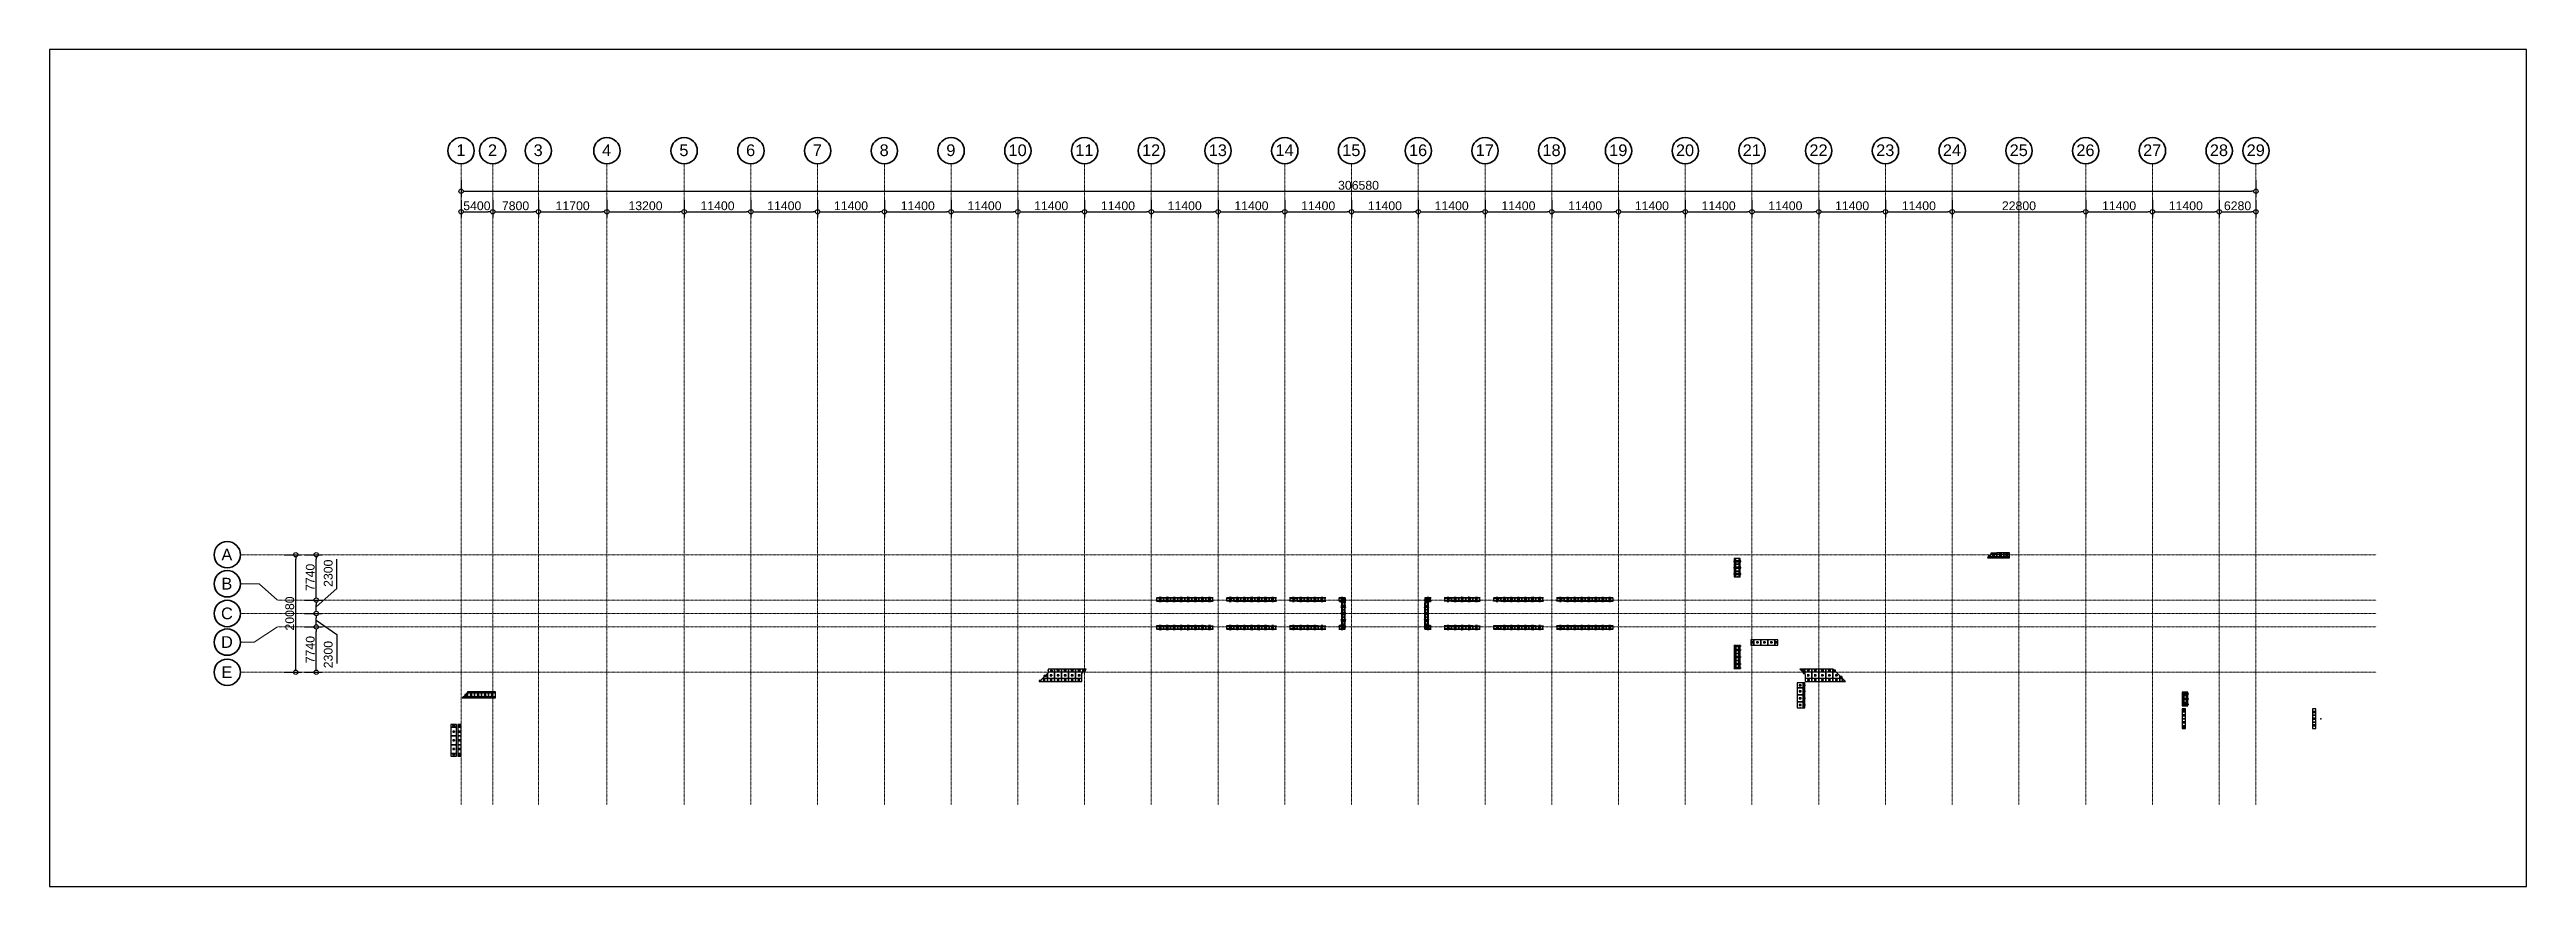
# Model space of a CAD drawing. Header units: millimetres. Extents: x -70132 to 394080, y -1879526 to 121974.
# Drawn here: x -66720 to 356364, y -20990 to 121974 of the extents above; entities that cross this region are included whole.
import ezdxf
from ezdxf.enums import TextEntityAlignment as Align

# ---------------------------------------------------------------- set-up
doc = ezdxf.new("R2010")
doc.units = ezdxf.units.MM
doc.linetypes.add('DPA_Grid _ Level 100', pattern=[10, 5.5, -1.6, 1.3, -1.6])
for name, color, linetype in [('000 - D I M', 251, 'Continuous'), ('000 - H A T C H', 9, 'Continuous'), ('009 - AHP_06_DATA_TEXT', 3, 'Continuous'), ('009 - AHP_06_PANEL_MAIN_COLOR_1', 3, 'Continuous'), ('009 - AHP_06_PANEL_SYMBOL_', 251, 'Continuous'), ('C0x_300HK_CODE_DEF_SUB', 250, 'Continuous')]:
    doc.layers.add(name, color=color, linetype=linetype)
doc.layers.add('S-GRID', color=251, linetype='Continuous', lineweight=9)
doc.layers.add('S-GRID-IDEN', color=3, linetype='Continuous', lineweight=50)
doc.styles.add('Arial', font='arial.ttf', dxfattribs={"height": 1500})
doc.styles.add('Arial_1', font='arial.ttf', dxfattribs={"height": 2000})
doc.styles.add('Arial_2', font='arial.ttf', dxfattribs={"height": 3})
doc.styles.add('Arial_TA1500', font='arial.ttf', dxfattribs={"height": 1500})
doc.styles.get("Standard").update_dxf_attribs({"font": 'arial.ttf'})
doc.dimstyles.new('DPA-DIM-3_0_C-C', dxfattribs={"dimscale": 304.8, "dimtxt": 1530.3891, "dimasz": 2.46063, "dimexe": 3.28084, "dimexo": 0.0625, "dimgap": 0.82021, "dimtad": 1, "dimdec": 0, "dimzin": 0, "dimdsep": 46, "dimtxsty": 'Arial_2', "dimblk1": 'DOTBLANK', "dimblk2": 'DOTBLANK', "dimsah": 1, "dimcen": 0.09, "dimdle": 3.28084, "dimadec": 8, "dimazin": 0, "dimtfac": 1, "dimtdec": 4, "dimtix": 1, "dimtmove": 0, "dimatfit": 3, "dimfxl": 6.56168, "dimfxlon": 1, "dimtvp": 1, "dimtolj": 1, "dimtzin": 0, "dimarcsym": 2})
doc.dimstyles.new('DPA-DIM-3_0_C-C_1', dxfattribs={"dimscale": 304.8, "dimtxt": 1530.3891, "dimasz": 2.46063, "dimexe": 3.28084, "dimexo": 0.0625, "dimgap": 0.82021, "dimtad": 1, "dimdec": 0, "dimzin": 0, "dimdsep": 46, "dimtxsty": 'Arial_2', "dimblk1": 'DOTBLANK', "dimblk2": 'DOTBLANK', "dimsah": 1, "dimcen": 0.09, "dimdle": 3.28084, "dimadec": 8, "dimazin": 0, "dimtfac": 1, "dimtdec": 4, "dimtix": 1, "dimtmove": 1, "dimatfit": 3, "dimfxl": 6.56168, "dimfxlon": 1, "dimtvp": 1, "dimtolj": 1, "dimtzin": 0, "dimarcsym": 2})

# ---------------------------------------------------------------- blocks, each defined once
blk = doc.blocks.new('*U170')
blk.add_point((0, 0))
at = {"layer": '009 - AHP_06_PANEL_MAIN_COLOR_1'}
blk.add_lwpolyline([(-250, -450), (250, -450), (250, 450), (-250, 450)], close=True, dxfattribs=at)
blk = doc.blocks.new('*U27')
blk.add_point((0, 0))
at = {"layer": '009 - AHP_06_PANEL_MAIN_COLOR_1'}
blk.add_lwpolyline([(176, 88), (0, 88), (0, -88), (0, -88)], close=True, dxfattribs=at)
blk = doc.blocks.new('*U137')
at = {"layer": '009 - AHP_06_PANEL_MAIN_COLOR_1'}
blk.add_lwpolyline([(0, -200), (1180, -200), (1180, 200), (0, 200)], close=True, dxfattribs=at)
at = {"layer": '009 - AHP_06_PANEL_SYMBOL_'}
blk.add_point((0, 0), dxfattribs=at)
blk = doc.blocks.new('*U158')
at = {"layer": '009 - AHP_06_PANEL_MAIN_COLOR_1'}
blk.add_lwpolyline([(1230, 0), (0, 0), (0, -50), (1280, -50), (1230, 0)], dxfattribs=at)
blk = doc.blocks.new('*U159')
at = {"layer": '009 - AHP_06_PANEL_MAIN_COLOR_1'}
blk.add_lwpolyline([(1230, 0), (0, 0), (0, 50), (1280, 50), (1230, 0)], dxfattribs=at)
blk = doc.blocks.new('*U8')
at = {"layer": '009 - AHP_06_PANEL_MAIN_COLOR_1'}
blk.add_lwpolyline([(0, -200), (1190, -200), (1190, 200), (0, 200)], close=True, dxfattribs=at)
at = {"layer": '009 - AHP_06_PANEL_SYMBOL_'}
blk.add_point((0, 0), dxfattribs=at)
blk = doc.blocks.new('*U36')
at = {"layer": '009 - AHP_06_PANEL_MAIN_COLOR_1'}
blk.add_lwpolyline([(1235, 0), (0, 0), (0, -50), (1285, -50), (1235, 0)], dxfattribs=at)
blk = doc.blocks.new('*U35')
at = {"layer": '009 - AHP_06_PANEL_MAIN_COLOR_1'}
blk.add_lwpolyline([(1235, 0), (0, 0), (0, 50), (1285, 50), (1235, 0)], dxfattribs=at)
blk = doc.blocks.new('*U138')
at = {"layer": '009 - AHP_06_PANEL_MAIN_COLOR_1'}
blk.add_lwpolyline([(0, -200), (1190, -200), (1190, 200), (0, 200)], close=True, dxfattribs=at)
at = {"layer": '009 - AHP_06_PANEL_SYMBOL_'}
blk.add_point((0, 0), dxfattribs=at)
blk = doc.blocks.new('*U161')
at = {"layer": '009 - AHP_06_PANEL_MAIN_COLOR_1'}
blk.add_lwpolyline([(1240, 0), (0, 0), (0, -50), (1290, -50), (1240, 0)], dxfattribs=at)
blk = doc.blocks.new('*U160')
at = {"layer": '009 - AHP_06_PANEL_MAIN_COLOR_1'}
blk.add_lwpolyline([(1240, 0), (0, 0), (0, 50), (1290, 50), (1240, 0)], dxfattribs=at)
blk = doc.blocks.new('*U25')
blk.add_point((0, 0))
at = {"layer": '009 - AHP_06_PANEL_MAIN_COLOR_1'}
blk.add_lwpolyline([(826, 413), (0, 413), (0, -413), (0, -413)], close=True, dxfattribs=at)
blk = doc.blocks.new('*U139')
at = {"layer": '009 - AHP_06_PANEL_MAIN_COLOR_1'}
blk.add_lwpolyline([(0, -250), (1200, -250), (1200, 250), (0, 250)], close=True, dxfattribs=at)
at = {"layer": '009 - AHP_06_PANEL_SYMBOL_'}
blk.add_point((0, 0), dxfattribs=at)
blk = doc.blocks.new('*U140')
at = {"layer": '009 - AHP_06_PANEL_MAIN_COLOR_1'}
blk.add_lwpolyline([(0, -510), (1200, -510), (1200, 510), (0, 510)], close=True, dxfattribs=at)
at = {"layer": '009 - AHP_06_PANEL_SYMBOL_'}
blk.add_point((0, 0), dxfattribs=at)
blk = doc.blocks.new('*U9')
at = {"layer": '009 - AHP_06_PANEL_MAIN_COLOR_1'}
blk.add_lwpolyline([(0, -250), (1075, -250), (1075, 250), (0, 250)], close=True, dxfattribs=at)
at = {"layer": '009 - AHP_06_PANEL_SYMBOL_'}
blk.add_point((0, 0), dxfattribs=at)
blk = doc.blocks.new('*U26')
blk.add_point((0, 0))
at = {"layer": '009 - AHP_06_PANEL_MAIN_COLOR_1'}
blk.add_lwpolyline([(571, 250), (0, 250), (0, -250), (71, -250)], close=True, dxfattribs=at)
blk = doc.blocks.new('*U10')
at = {"layer": '009 - AHP_06_PANEL_MAIN_COLOR_1'}
blk.add_lwpolyline([(0, -250), (1076, -250), (1076, 250), (0, 250)], close=True, dxfattribs=at)
at = {"layer": '009 - AHP_06_PANEL_SYMBOL_'}
blk.add_point((0, 0), dxfattribs=at)
blk = doc.blocks.new('*U164')
at = {"layer": '009 - AHP_06_PANEL_MAIN_COLOR_1'}
blk.add_lwpolyline([(0, -490), (1500, -490), (1500, 490), (0, 490)], close=True, dxfattribs=at)
at = {"layer": '009 - AHP_06_PANEL_SYMBOL_'}
blk.add_point((0, 0), dxfattribs=at)
blk = doc.blocks.new('*U41')
at = {"layer": '009 - AHP_06_PANEL_MAIN_COLOR_1'}
blk.add_lwpolyline([(0, -490), (442, -490), (442, 490), (0, 490)], close=True, dxfattribs=at)
at = {"layer": '009 - AHP_06_PANEL_SYMBOL_'}
blk.add_point((0, 0), dxfattribs=at)
blk = doc.blocks.new('*U142')
at = {"layer": '009 - AHP_06_PANEL_MAIN_COLOR_1'}
blk.add_lwpolyline([(0, -100), (1200, -100), (1200, 100), (0, 100)], close=True, dxfattribs=at)
at = {"layer": '009 - AHP_06_PANEL_SYMBOL_'}
blk.add_point((0, 0), dxfattribs=at)
blk = doc.blocks.new('*U141')
at = {"layer": '009 - AHP_06_PANEL_MAIN_COLOR_1'}
blk.add_lwpolyline([(0, -275), (1200, -275), (1200, 275), (0, 275)], close=True, dxfattribs=at)
at = {"layer": '009 - AHP_06_PANEL_SYMBOL_'}
blk.add_point((0, 0), dxfattribs=at)
blk = doc.blocks.new('*U11')
at = {"layer": '009 - AHP_06_PANEL_MAIN_COLOR_1'}
blk.add_lwpolyline([(0, -275), (1200, -275), (1200, 275), (0, 275)], close=True, dxfattribs=at)
at = {"layer": '009 - AHP_06_PANEL_SYMBOL_'}
blk.add_point((0, 0), dxfattribs=at)
blk = doc.blocks.new('*U12')
at = {"layer": '009 - AHP_06_PANEL_MAIN_COLOR_1'}
blk.add_lwpolyline([(0, -100), (1200, -100), (1200, 100), (0, 100)], close=True, dxfattribs=at)
at = {"layer": '009 - AHP_06_PANEL_SYMBOL_'}
blk.add_point((0, 0), dxfattribs=at)
blk = doc.blocks.new('*U28')
blk.add_point((0, 0))
at = {"layer": '009 - AHP_06_PANEL_MAIN_COLOR_1'}
blk.add_lwpolyline([(656, 275), (0, 275), (0, -275), (108, -275)], close=True, dxfattribs=at)
blk = doc.blocks.new('*U29')
blk.add_point((0, 0))
at = {"layer": '009 - AHP_06_PANEL_MAIN_COLOR_1'}
blk.add_lwpolyline([(905, 100), (0, 100), (0, -100), (706, -100)], close=True, dxfattribs=at)
blk = doc.blocks.new('*U143')
at = {"layer": '009 - AHP_06_PANEL_MAIN_COLOR_1'}
blk.add_lwpolyline([(0, -300), (958, -300), (958, 300), (0, 300)], close=True, dxfattribs=at)
at = {"layer": '009 - AHP_06_PANEL_SYMBOL_'}
blk.add_point((0, 0), dxfattribs=at)
blk = doc.blocks.new('*U144')
at = {"layer": '009 - AHP_06_PANEL_MAIN_COLOR_1'}
blk.add_lwpolyline([(0, -86), (958, -86), (958, 86), (0, 86)], close=True, dxfattribs=at)
at = {"layer": '009 - AHP_06_PANEL_SYMBOL_'}
blk.add_point((0, 0), dxfattribs=at)
blk = doc.blocks.new('*U172')
at = {"layer": '009 - AHP_06_PANEL_MAIN_COLOR_1'}
blk.add_lwpolyline([(0, -75), (958, -75), (958, 75), (0, 75)], close=True, dxfattribs=at)
at = {"layer": '009 - AHP_06_PANEL_SYMBOL_'}
blk.add_point((0, 0), dxfattribs=at)
blk = doc.blocks.new('*U13')
at = {"layer": '009 - AHP_06_PANEL_MAIN_COLOR_1'}
blk.add_lwpolyline([(0, -300), (1200, -300), (1200, 300), (0, 300)], close=True, dxfattribs=at)
at = {"layer": '009 - AHP_06_PANEL_SYMBOL_'}
blk.add_point((0, 0), dxfattribs=at)
blk = doc.blocks.new('*U14')
at = {"layer": '009 - AHP_06_PANEL_MAIN_COLOR_1'}
blk.add_lwpolyline([(0, -86), (1200, -86), (1200, 86), (0, 86)], close=True, dxfattribs=at)
at = {"layer": '009 - AHP_06_PANEL_SYMBOL_'}
blk.add_point((0, 0), dxfattribs=at)
blk = doc.blocks.new('*U43')
at = {"layer": '009 - AHP_06_PANEL_MAIN_COLOR_1'}
blk.add_lwpolyline([(0, -75), (1200, -75), (1200, 75), (0, 75)], close=True, dxfattribs=at)
at = {"layer": '009 - AHP_06_PANEL_SYMBOL_'}
blk.add_point((0, 0), dxfattribs=at)
blk = doc.blocks.new('*U145')
at = {"layer": '009 - AHP_06_PANEL_MAIN_COLOR_1'}
blk.add_lwpolyline([(0, -261), (1200, -261), (1200, 261), (0, 261)], close=True, dxfattribs=at)
at = {"layer": '009 - AHP_06_PANEL_SYMBOL_'}
blk.add_point((0, 0), dxfattribs=at)
blk = doc.blocks.new('*U146')
at = {"layer": '009 - AHP_06_PANEL_MAIN_COLOR_1'}
blk.add_lwpolyline([(0, -100), (1200, -100), (1200, 100), (0, 100)], close=True, dxfattribs=at)
at = {"layer": '009 - AHP_06_PANEL_SYMBOL_'}
blk.add_point((0, 0), dxfattribs=at)
blk = doc.blocks.new('*U148')
at = {"layer": '009 - AHP_06_PANEL_MAIN_COLOR_1'}
blk.add_lwpolyline([(0, -261), (145, -261), (145, 261), (0, 261)], close=True, dxfattribs=at)
at = {"layer": '009 - AHP_06_PANEL_SYMBOL_'}
blk.add_point((0, 0), dxfattribs=at)
blk = doc.blocks.new('*U147')
at = {"layer": '009 - AHP_06_PANEL_MAIN_COLOR_1'}
blk.add_lwpolyline([(0, -100), (145, -100), (145, 100), (0, 100)], close=True, dxfattribs=at)
at = {"layer": '009 - AHP_06_PANEL_SYMBOL_'}
blk.add_point((0, 0), dxfattribs=at)
blk = doc.blocks.new('*U15')
at = {"layer": '009 - AHP_06_PANEL_MAIN_COLOR_1'}
blk.add_lwpolyline([(0, -520), (857.5, -520), (857.5, 520), (0, 520)], close=True, dxfattribs=at)
at = {"layer": '009 - AHP_06_PANEL_SYMBOL_'}
blk.add_point((0, 0), dxfattribs=at)
blk = doc.blocks.new('*U149')
at = {"layer": '009 - AHP_06_PANEL_MAIN_COLOR_1'}
blk.add_lwpolyline([(0, -520), (1200, -520), (1200, 520), (0, 520)], close=True, dxfattribs=at)
at = {"layer": '009 - AHP_06_PANEL_SYMBOL_'}
blk.add_point((0, 0), dxfattribs=at)
blk = doc.blocks.new('*U16')
at = {"layer": '009 - AHP_06_PANEL_MAIN_COLOR_1'}
blk.add_lwpolyline([(0, -520), (1027.5, -520), (1027.5, 520), (0, 520)], close=True, dxfattribs=at)
at = {"layer": '009 - AHP_06_PANEL_SYMBOL_'}
blk.add_point((0, 0), dxfattribs=at)
blk = doc.blocks.new('*U17')
at = {"layer": '009 - AHP_06_PANEL_MAIN_COLOR_1'}
blk.add_lwpolyline([(0, -100), (857.5, -100), (857.5, 100), (0, 100)], close=True, dxfattribs=at)
at = {"layer": '009 - AHP_06_PANEL_SYMBOL_'}
blk.add_point((0, 0), dxfattribs=at)
blk = doc.blocks.new('*U150')
at = {"layer": '009 - AHP_06_PANEL_MAIN_COLOR_1'}
blk.add_lwpolyline([(0, -100), (1200, -100), (1200, 100), (0, 100)], close=True, dxfattribs=at)
at = {"layer": '009 - AHP_06_PANEL_SYMBOL_'}
blk.add_point((0, 0), dxfattribs=at)
blk = doc.blocks.new('*U18')
at = {"layer": '009 - AHP_06_PANEL_MAIN_COLOR_1'}
blk.add_lwpolyline([(0, -100), (1027.5, -100), (1027.5, 100), (0, 100)], close=True, dxfattribs=at)
at = {"layer": '009 - AHP_06_PANEL_SYMBOL_'}
blk.add_point((0, 0), dxfattribs=at)
blk = doc.blocks.new('*U30')
blk.add_point((0, 0))
at = {"layer": '009 - AHP_06_PANEL_MAIN_COLOR_1'}
blk.add_lwpolyline([(309, 250), (0, 250), (0, -250), (809, -250)], close=True, dxfattribs=at)
blk = doc.blocks.new('*U31')
blk.add_point((0, 0))
at = {"layer": '009 - AHP_06_PANEL_MAIN_COLOR_1'}
blk.add_lwpolyline([(0, 130), (0, 130), (0, -130), (259, -130)], close=True, dxfattribs=at)
blk = doc.blocks.new('*U32')
blk.add_point((0, 0))
at = {"layer": '009 - AHP_06_PANEL_MAIN_COLOR_1'}
blk.add_lwpolyline([(47, 250), (0, 250), (0, -250), (547, -250)], close=True, dxfattribs=at)
blk = doc.blocks.new('*U33')
blk.add_point((0, 0))
at = {"layer": '009 - AHP_06_PANEL_MAIN_COLOR_1'}
blk.add_lwpolyline([(0, 209), (0, 209), (0, -209), (417, -209)], close=True, dxfattribs=at)
blk = doc.blocks.new('*U19')
at = {"layer": '009 - AHP_06_PANEL_MAIN_COLOR_1'}
blk.add_lwpolyline([(0, -250), (1100, -250), (1100, 250), (0, 250)], close=True, dxfattribs=at)
at = {"layer": '009 - AHP_06_PANEL_SYMBOL_'}
blk.add_point((0, 0), dxfattribs=at)
blk = doc.blocks.new('*U151')
at = {"layer": '009 - AHP_06_PANEL_MAIN_COLOR_1'}
blk.add_lwpolyline([(0, -250), (1200, -250), (1200, 250), (0, 250)], close=True, dxfattribs=at)
at = {"layer": '009 - AHP_06_PANEL_SYMBOL_'}
blk.add_point((0, 0), dxfattribs=at)
blk = doc.blocks.new('*U152')
at = {"layer": '009 - AHP_06_PANEL_MAIN_COLOR_1'}
blk.add_lwpolyline([(0, -510), (1200, -510), (1200, 510), (0, 510)], close=True, dxfattribs=at)
at = {"layer": '009 - AHP_06_PANEL_SYMBOL_'}
blk.add_point((0, 0), dxfattribs=at)
blk = doc.blocks.new('*U153')
at = {"layer": '009 - AHP_06_PANEL_MAIN_COLOR_1'}
blk.add_lwpolyline([(0, -100), (1200, -100), (1200, 100), (0, 100)], close=True, dxfattribs=at)
at = {"layer": '009 - AHP_06_PANEL_SYMBOL_'}
blk.add_point((0, 0), dxfattribs=at)
blk = doc.blocks.new('*U20')
at = {"layer": '009 - AHP_06_PANEL_MAIN_COLOR_1'}
blk.add_lwpolyline([(0, -175), (1200, -175), (1200, 175), (0, 175)], close=True, dxfattribs=at)
at = {"layer": '009 - AHP_06_PANEL_SYMBOL_'}
blk.add_point((0, 0), dxfattribs=at)
blk = doc.blocks.new('*U154')
at = {"layer": '009 - AHP_06_PANEL_MAIN_COLOR_1'}
blk.add_lwpolyline([(0, -100), (975, -100), (975, 100), (0, 100)], close=True, dxfattribs=at)
at = {"layer": '009 - AHP_06_PANEL_SYMBOL_'}
blk.add_point((0, 0), dxfattribs=at)
blk = doc.blocks.new('*U21')
at = {"layer": '009 - AHP_06_PANEL_MAIN_COLOR_1'}
blk.add_lwpolyline([(0, -175), (975, -175), (975, 175), (0, 175)], close=True, dxfattribs=at)
at = {"layer": '009 - AHP_06_PANEL_SYMBOL_'}
blk.add_point((0, 0), dxfattribs=at)
blk = doc.blocks.new('*U22')
at = {"layer": '009 - AHP_06_PANEL_MAIN_COLOR_1'}
blk.add_lwpolyline([(0, -100), (975, -100), (975, 100), (0, 100)], close=True, dxfattribs=at)
at = {"layer": '009 - AHP_06_PANEL_SYMBOL_'}
blk.add_point((0, 0), dxfattribs=at)
blk = doc.blocks.new('*U34')
blk.add_point((0, 0))
at = {"layer": '009 - AHP_06_PANEL_MAIN_COLOR_1'}
blk.add_lwpolyline([(0, 82), (0, 82), (0, -82), (165, -82)], close=True, dxfattribs=at)
blk = doc.blocks.new('*U168')
at = {"layer": '009 - AHP_06_PANEL_MAIN_COLOR_1'}
blk.add_lwpolyline([(0, -100), (552, -100), (552, 100), (0, 100)], close=True, dxfattribs=at)
at = {"layer": '009 - AHP_06_PANEL_SYMBOL_'}
blk.add_point((0, 0), dxfattribs=at)
blk = doc.blocks.new('*U169')
at = {"layer": '009 - AHP_06_PANEL_MAIN_COLOR_1'}
blk.add_lwpolyline([(0, -225), (552, -225), (552, 225), (0, 225)], close=True, dxfattribs=at)
at = {"layer": '009 - AHP_06_PANEL_SYMBOL_'}
blk.add_point((0, 0), dxfattribs=at)
blk = doc.blocks.new('*U155')
at = {"layer": '009 - AHP_06_PANEL_MAIN_COLOR_1'}
blk.add_lwpolyline([(0, -100), (1200, -100), (1200, 100), (0, 100)], close=True, dxfattribs=at)
at = {"layer": '009 - AHP_06_PANEL_SYMBOL_'}
blk.add_point((0, 0), dxfattribs=at)
blk = doc.blocks.new('*U23')
at = {"layer": '009 - AHP_06_PANEL_MAIN_COLOR_1'}
blk.add_lwpolyline([(0, -225), (1200, -225), (1200, 225), (0, 225)], close=True, dxfattribs=at)
at = {"layer": '009 - AHP_06_PANEL_SYMBOL_'}
blk.add_point((0, 0), dxfattribs=at)
blk = doc.blocks.new('*U24')
at = {"layer": '009 - AHP_06_PANEL_MAIN_COLOR_1'}
blk.add_lwpolyline([(0, -286), (1200, -286), (1200, 286), (0, 286)], close=True, dxfattribs=at)
at = {"layer": '009 - AHP_06_PANEL_SYMBOL_'}
blk.add_point((0, 0), dxfattribs=at)
blk = doc.blocks.new('*U156')
at = {"layer": '009 - AHP_06_PANEL_MAIN_COLOR_1'}
blk.add_lwpolyline([(0, -285), (490, -285), (490, 285), (0, 285)], close=True, dxfattribs=at)
at = {"layer": '009 - AHP_06_PANEL_SYMBOL_'}
blk.add_point((0, 0), dxfattribs=at)
blk = doc.blocks.new('*U157')
at = {"layer": '009 - AHP_06_PANEL_MAIN_COLOR_1'}
blk.add_lwpolyline([(0, -285), (1200, -285), (1200, 285), (0, 285)], close=True, dxfattribs=at)
at = {"layer": '009 - AHP_06_PANEL_SYMBOL_'}
blk.add_point((0, 0), dxfattribs=at)
blk = doc.blocks.new('*U162')
blk.add_point((0, 0))
at = {"layer": '009 - AHP_06_PANEL_MAIN_COLOR_1'}
blk.add_lwpolyline([(-600, -25), (600, -25), (600, 25), (-600, 25)], close=True, dxfattribs=at)
blk = doc.blocks.new('*U163')
blk.add_point((0, 0))
at = {"layer": '009 - AHP_06_PANEL_MAIN_COLOR_1'}
blk.add_lwpolyline([(-600, -200), (600, -200), (600, 200), (-600, 200)], close=True, dxfattribs=at)
blk = doc.blocks.new('*U171')
blk.add_point((0, 0))
at = {"layer": '009 - AHP_06_PANEL_MAIN_COLOR_1'}
blk.add_lwpolyline([(-600, -450), (600, -450), (600, 450), (-600, 450)], close=True, dxfattribs=at)
blk = doc.blocks.new('*U39')
at = {"layer": '009 - AHP_06_PANEL_MAIN_COLOR_1'}
blk.add_lwpolyline([(0, -490), (443, -490), (443, 490), (0, 490)], close=True, dxfattribs=at)
at = {"layer": '009 - AHP_06_PANEL_SYMBOL_'}
blk.add_point((0, 0), dxfattribs=at)
blk = doc.blocks.new('*U165')
at = {"layer": '009 - AHP_06_PANEL_MAIN_COLOR_1'}
blk.add_lwpolyline([(0, -290), (1500, -290), (1500, 290), (0, 290)], close=True, dxfattribs=at)
at = {"layer": '009 - AHP_06_PANEL_SYMBOL_'}
blk.add_point((0, 0), dxfattribs=at)
blk = doc.blocks.new('*U42')
at = {"layer": '009 - AHP_06_PANEL_MAIN_COLOR_1'}
blk.add_lwpolyline([(0, -290), (442, -290), (442, 290), (0, 290)], close=True, dxfattribs=at)
at = {"layer": '009 - AHP_06_PANEL_SYMBOL_'}
blk.add_point((0, 0), dxfattribs=at)
blk = doc.blocks.new('*U40')
at = {"layer": '009 - AHP_06_PANEL_MAIN_COLOR_1'}
blk.add_lwpolyline([(0, -290), (443, -290), (443, 290), (0, 290)], close=True, dxfattribs=at)
at = {"layer": '009 - AHP_06_PANEL_SYMBOL_'}
blk.add_point((0, 0), dxfattribs=at)
blk = doc.blocks.new('*U167')
at = {"layer": '009 - AHP_06_PANEL_MAIN_COLOR_1'}
blk.add_lwpolyline([(0, -200), (1200, -200), (1200, 200), (0, 200)], close=True, dxfattribs=at)
at = {"layer": '009 - AHP_06_PANEL_SYMBOL_'}
blk.add_point((0, 0), dxfattribs=at)
blk = doc.blocks.new('*U166')
at = {"layer": '009 - AHP_06_PANEL_MAIN_COLOR_1'}
blk.add_lwpolyline([(0, -25), (1200, -25), (1200, 25), (0, 25)], close=True, dxfattribs=at)
at = {"layer": '009 - AHP_06_PANEL_SYMBOL_'}
blk.add_point((0, 0), dxfattribs=at)
blk = doc.blocks.new('*U37')
at = {"layer": '009 - AHP_06_PANEL_MAIN_COLOR_1'}
blk.add_lwpolyline([(0, -286), (1102, -286), (1102, 286), (0, 286)], close=True, dxfattribs=at)
at = {"layer": '009 - AHP_06_PANEL_SYMBOL_'}
blk.add_point((0, 0), dxfattribs=at)
blk = doc.blocks.new('*U38')
at = {"layer": '009 - AHP_06_PANEL_MAIN_COLOR_1'}
blk.add_lwpolyline([(0, -286), (1102, -286), (1102, 286), (0, 286)], close=True, dxfattribs=at)
at = {"layer": '009 - AHP_06_PANEL_SYMBOL_'}
blk.add_point((0, 0), dxfattribs=at)
blk = doc.blocks.new('Grid - 100 Scale-586761-4150-01 - CONCOURSE LEVEL PLAN - REFLECTED CEILING PLAN')
at = {"layer": 'S-GRID-IDEN'}
blk.add_circle((0, 0), 4.5, dxfattribs=at)
blk = doc.blocks.new('_DotBlank')
at = {"color": 0, "linetype": 'ByBlock', "lineweight": -2}
blk.add_line((-0.5, 0), (-1, 0), dxfattribs=at)
blk.add_circle((0, 0), 0.5, dxfattribs=at)
blk = doc.blocks.new('*D102')
at = {"layer": '000 - D I M', "color": 0, "lineweight": -2, "transparency": 16777216}
for p, q in [((-151000, 73305), (-151000, 70324)), ((-145600, 73305), (-145600, 70324)), ((-150250, 71324), (-146350, 71324))]:
    blk.add_line(p, q, dxfattribs=at)
at = {"layer": 'Defpoints', "color": 0, "transparency": 16777216}
for p in [(-151000, 73324), (-145600, 73324), (-145600, 71324)]:
    blk.add_point(p, dxfattribs=at)
at = {"layer": '000 - D I M', "color": 0, "lineweight": -2, "transparency": 16777216, "xscale": 750, "yscale": 750, "zscale": 750, "rotation": 180}
blk.add_blockref('_DotBlank', (-151000, 71324), dxfattribs=at)
at = {"layer": '000 - D I M', "color": 0, "lineweight": -2, "transparency": 16777216, "xscale": 750, "yscale": 750, "zscale": 750}
blk.add_blockref('_DotBlank', (-145600, 71324), dxfattribs=at)
at = {"layer": '000 - D I M', "color": 0, "transparency": 16777216, "insert": (-148300, 72340), "char_height": 1500, "width": 5537.65, "attachment_point": 5, "style": 'Arial_TA1500'}
blk.add_mtext('\\A1;5400', dxfattribs=at)
blk = doc.blocks.new('*D103')
at = {"layer": '000 - D I M', "color": 0, "lineweight": -2, "transparency": 16777216}
for p, q in [((-145600, 73305), (-145600, 70324)), ((-137800, 73305), (-137800, 70324)), ((-144850, 71324), (-138550, 71324))]:
    blk.add_line(p, q, dxfattribs=at)
at = {"layer": 'Defpoints', "color": 0, "transparency": 16777216}
for p in [(-145600, 73324), (-137800, 73324), (-137800, 71324)]:
    blk.add_point(p, dxfattribs=at)
at = {"layer": '000 - D I M', "color": 0, "lineweight": -2, "transparency": 16777216, "xscale": 750, "yscale": 750, "zscale": 750, "rotation": 180}
blk.add_blockref('_DotBlank', (-145600, 71324), dxfattribs=at)
at = {"layer": '000 - D I M', "color": 0, "lineweight": -2, "transparency": 16777216, "xscale": 750, "yscale": 750, "zscale": 750}
blk.add_blockref('_DotBlank', (-137800, 71324), dxfattribs=at)
at = {"layer": '000 - D I M', "color": 0, "transparency": 16777216, "insert": (-141700, 72340), "char_height": 1500, "width": 5537.65, "attachment_point": 5, "style": 'Arial_TA1500'}
blk.add_mtext('\\A1;7800', dxfattribs=at)
blk = doc.blocks.new('*D104')
at = {"layer": '000 - D I M', "color": 0, "lineweight": -2, "transparency": 16777216}
for p, q in [((-137800, 73305), (-137800, 70324)), ((-126100, 73305), (-126100, 70324)), ((-137050, 71324), (-126850, 71324))]:
    blk.add_line(p, q, dxfattribs=at)
at = {"layer": 'Defpoints', "color": 0, "transparency": 16777216}
for p in [(-137800, 73324), (-126100, 73324), (-126100, 71324)]:
    blk.add_point(p, dxfattribs=at)
at = {"layer": '000 - D I M', "color": 0, "lineweight": -2, "transparency": 16777216, "xscale": 750, "yscale": 750, "zscale": 750, "rotation": 180}
blk.add_blockref('_DotBlank', (-137800, 71324), dxfattribs=at)
at = {"layer": '000 - D I M', "color": 0, "lineweight": -2, "transparency": 16777216, "xscale": 750, "yscale": 750, "zscale": 750}
blk.add_blockref('_DotBlank', (-126100, 71324), dxfattribs=at)
at = {"layer": '000 - D I M', "color": 0, "transparency": 16777216, "insert": (-131950, 72340), "char_height": 1500, "width": 6922.07, "attachment_point": 5, "style": 'Arial_TA1500'}
blk.add_mtext('\\A1;11700', dxfattribs=at)
blk = doc.blocks.new('*D105')
at = {"layer": '000 - D I M', "color": 0, "lineweight": -2, "transparency": 16777216}
for p, q in [((-126100, 73305), (-126100, 70324)), ((-112900, 73305), (-112900, 70324)), ((-125350, 71324), (-113650, 71324))]:
    blk.add_line(p, q, dxfattribs=at)
at = {"layer": 'Defpoints', "color": 0, "transparency": 16777216}
for p in [(-126100, 73324), (-112900, 73324), (-112900, 71324)]:
    blk.add_point(p, dxfattribs=at)
at = {"layer": '000 - D I M', "color": 0, "lineweight": -2, "transparency": 16777216, "xscale": 750, "yscale": 750, "zscale": 750, "rotation": 180}
blk.add_blockref('_DotBlank', (-126100, 71324), dxfattribs=at)
at = {"layer": '000 - D I M', "color": 0, "lineweight": -2, "transparency": 16777216, "xscale": 750, "yscale": 750, "zscale": 750}
blk.add_blockref('_DotBlank', (-112900, 71324), dxfattribs=at)
at = {"layer": '000 - D I M', "color": 0, "transparency": 16777216, "insert": (-119500, 72340), "char_height": 1500, "width": 6922.07, "attachment_point": 5, "style": 'Arial_TA1500'}
blk.add_mtext('\\A1;13200', dxfattribs=at)
blk = doc.blocks.new('*D106')
at = {"layer": '000 - D I M', "color": 0, "lineweight": -2, "transparency": 16777216}
for p, q in [((-112900, 73305), (-112900, 70324)), ((-101500, 73305), (-101500, 70324)), ((-112150, 71324), (-102250, 71324))]:
    blk.add_line(p, q, dxfattribs=at)
at = {"layer": 'Defpoints', "color": 0, "transparency": 16777216}
for p in [(-112900, 73324), (-101500, 73324), (-101500, 71324)]:
    blk.add_point(p, dxfattribs=at)
at = {"layer": '000 - D I M', "color": 0, "lineweight": -2, "transparency": 16777216, "xscale": 750, "yscale": 750, "zscale": 750, "rotation": 180}
blk.add_blockref('_DotBlank', (-112900, 71324), dxfattribs=at)
at = {"layer": '000 - D I M', "color": 0, "lineweight": -2, "transparency": 16777216, "xscale": 750, "yscale": 750, "zscale": 750}
blk.add_blockref('_DotBlank', (-101500, 71324), dxfattribs=at)
at = {"layer": '000 - D I M', "color": 0, "transparency": 16777216, "insert": (-107200, 72340), "char_height": 1500, "width": 6922.07, "attachment_point": 5, "style": 'Arial_TA1500'}
blk.add_mtext('\\A1;11400', dxfattribs=at)
blk = doc.blocks.new('*D107')
at = {"layer": '000 - D I M', "color": 0, "lineweight": -2, "transparency": 16777216}
for p, q in [((-101500, 73305), (-101500, 70324)), ((-90100, 73305), (-90100, 70324)), ((-100750, 71324), (-90850, 71324))]:
    blk.add_line(p, q, dxfattribs=at)
at = {"layer": 'Defpoints', "color": 0, "transparency": 16777216}
for p in [(-101500, 73324), (-90100, 73324), (-90100, 71324)]:
    blk.add_point(p, dxfattribs=at)
at = {"layer": '000 - D I M', "color": 0, "lineweight": -2, "transparency": 16777216, "xscale": 750, "yscale": 750, "zscale": 750, "rotation": 180}
blk.add_blockref('_DotBlank', (-101500, 71324), dxfattribs=at)
at = {"layer": '000 - D I M', "color": 0, "lineweight": -2, "transparency": 16777216, "xscale": 750, "yscale": 750, "zscale": 750}
blk.add_blockref('_DotBlank', (-90100, 71324), dxfattribs=at)
at = {"layer": '000 - D I M', "color": 0, "transparency": 16777216, "insert": (-95800, 72340), "char_height": 1500, "width": 6922.07, "attachment_point": 5, "style": 'Arial_TA1500'}
blk.add_mtext('\\A1;11400', dxfattribs=at)
blk = doc.blocks.new('*D108')
at = {"layer": '000 - D I M', "color": 0, "lineweight": -2, "transparency": 16777216}
for p, q in [((-90100, 73305), (-90100, 70324)), ((-78700, 73305), (-78700, 70324)), ((-89350, 71324), (-79450, 71324))]:
    blk.add_line(p, q, dxfattribs=at)
at = {"layer": 'Defpoints', "color": 0, "transparency": 16777216}
for p in [(-90100, 73324), (-78700, 73324), (-78700, 71324)]:
    blk.add_point(p, dxfattribs=at)
at = {"layer": '000 - D I M', "color": 0, "lineweight": -2, "transparency": 16777216, "xscale": 750, "yscale": 750, "zscale": 750, "rotation": 180}
blk.add_blockref('_DotBlank', (-90100, 71324), dxfattribs=at)
at = {"layer": '000 - D I M', "color": 0, "lineweight": -2, "transparency": 16777216, "xscale": 750, "yscale": 750, "zscale": 750}
blk.add_blockref('_DotBlank', (-78700, 71324), dxfattribs=at)
at = {"layer": '000 - D I M', "color": 0, "transparency": 16777216, "insert": (-84400, 72340), "char_height": 1500, "width": 6922.07, "attachment_point": 5, "style": 'Arial_TA1500'}
blk.add_mtext('\\A1;11400', dxfattribs=at)
blk = doc.blocks.new('*D109')
at = {"layer": '000 - D I M', "color": 0, "lineweight": -2, "transparency": 16777216}
for p, q in [((-78700, 73305), (-78700, 70324)), ((-67300, 73305), (-67300, 70324)), ((-77950, 71324), (-68050, 71324))]:
    blk.add_line(p, q, dxfattribs=at)
at = {"layer": 'Defpoints', "color": 0, "transparency": 16777216}
for p in [(-78700, 73324), (-67300, 73324), (-67300, 71324)]:
    blk.add_point(p, dxfattribs=at)
at = {"layer": '000 - D I M', "color": 0, "lineweight": -2, "transparency": 16777216, "xscale": 750, "yscale": 750, "zscale": 750, "rotation": 180}
blk.add_blockref('_DotBlank', (-78700, 71324), dxfattribs=at)
at = {"layer": '000 - D I M', "color": 0, "lineweight": -2, "transparency": 16777216, "xscale": 750, "yscale": 750, "zscale": 750}
blk.add_blockref('_DotBlank', (-67300, 71324), dxfattribs=at)
at = {"layer": '000 - D I M', "color": 0, "transparency": 16777216, "insert": (-73000, 72340), "char_height": 1500, "width": 6922.07, "attachment_point": 5, "style": 'Arial_TA1500'}
blk.add_mtext('\\A1;11400', dxfattribs=at)
blk = doc.blocks.new('*D110')
at = {"layer": '000 - D I M', "color": 0, "lineweight": -2, "transparency": 16777216}
for p, q in [((-67300, 73305), (-67300, 70324)), ((-55900, 73305), (-55900, 70324)), ((-66550, 71324), (-56650, 71324))]:
    blk.add_line(p, q, dxfattribs=at)
at = {"layer": 'Defpoints', "color": 0, "transparency": 16777216}
for p in [(-67300, 73324), (-55900, 73324), (-55900, 71324)]:
    blk.add_point(p, dxfattribs=at)
at = {"layer": '000 - D I M', "color": 0, "lineweight": -2, "transparency": 16777216, "xscale": 750, "yscale": 750, "zscale": 750, "rotation": 180}
blk.add_blockref('_DotBlank', (-67300, 71324), dxfattribs=at)
at = {"layer": '000 - D I M', "color": 0, "lineweight": -2, "transparency": 16777216, "xscale": 750, "yscale": 750, "zscale": 750}
blk.add_blockref('_DotBlank', (-55900, 71324), dxfattribs=at)
at = {"layer": '000 - D I M', "color": 0, "transparency": 16777216, "insert": (-61600, 72340), "char_height": 1500, "width": 6922.07, "attachment_point": 5, "style": 'Arial_TA1500'}
blk.add_mtext('\\A1;11400', dxfattribs=at)
blk = doc.blocks.new('*D111')
at = {"layer": '000 - D I M', "color": 0, "lineweight": -2, "transparency": 16777216}
for p, q in [((-55900, 73305), (-55900, 70324)), ((-44500, 73305), (-44500, 70324)), ((-55150, 71324), (-45250, 71324))]:
    blk.add_line(p, q, dxfattribs=at)
at = {"layer": 'Defpoints', "color": 0, "transparency": 16777216}
for p in [(-55900, 73324), (-44500, 73324), (-44500, 71324)]:
    blk.add_point(p, dxfattribs=at)
at = {"layer": '000 - D I M', "color": 0, "lineweight": -2, "transparency": 16777216, "xscale": 750, "yscale": 750, "zscale": 750, "rotation": 180}
blk.add_blockref('_DotBlank', (-55900, 71324), dxfattribs=at)
at = {"layer": '000 - D I M', "color": 0, "lineweight": -2, "transparency": 16777216, "xscale": 750, "yscale": 750, "zscale": 750}
blk.add_blockref('_DotBlank', (-44500, 71324), dxfattribs=at)
at = {"layer": '000 - D I M', "color": 0, "transparency": 16777216, "insert": (-50200, 72340), "char_height": 1500, "width": 6922.07, "attachment_point": 5, "style": 'Arial_TA1500'}
blk.add_mtext('\\A1;11400', dxfattribs=at)
blk = doc.blocks.new('*D112')
at = {"layer": '000 - D I M', "color": 0, "lineweight": -2, "transparency": 16777216}
for p, q in [((-44500, 73305), (-44500, 70324)), ((-33100, 73305), (-33100, 70324)), ((-43750, 71324), (-33850, 71324))]:
    blk.add_line(p, q, dxfattribs=at)
at = {"layer": 'Defpoints', "color": 0, "transparency": 16777216}
for p in [(-44500, 73324), (-33100, 73324), (-33100, 71324)]:
    blk.add_point(p, dxfattribs=at)
at = {"layer": '000 - D I M', "color": 0, "lineweight": -2, "transparency": 16777216, "xscale": 750, "yscale": 750, "zscale": 750, "rotation": 180}
blk.add_blockref('_DotBlank', (-44500, 71324), dxfattribs=at)
at = {"layer": '000 - D I M', "color": 0, "lineweight": -2, "transparency": 16777216, "xscale": 750, "yscale": 750, "zscale": 750}
blk.add_blockref('_DotBlank', (-33100, 71324), dxfattribs=at)
at = {"layer": '000 - D I M', "color": 0, "transparency": 16777216, "insert": (-38800, 72340), "char_height": 1500, "width": 6922.07, "attachment_point": 5, "style": 'Arial_TA1500'}
blk.add_mtext('\\A1;11400', dxfattribs=at)
blk = doc.blocks.new('*D113')
at = {"layer": '000 - D I M', "color": 0, "lineweight": -2, "transparency": 16777216}
for p, q in [((-33100, 73305), (-33100, 70324)), ((-21700, 73305), (-21700, 70324)), ((-32350, 71324), (-22450, 71324))]:
    blk.add_line(p, q, dxfattribs=at)
at = {"layer": 'Defpoints', "color": 0, "transparency": 16777216}
for p in [(-33100, 73324), (-21700, 73324), (-21700, 71324)]:
    blk.add_point(p, dxfattribs=at)
at = {"layer": '000 - D I M', "color": 0, "lineweight": -2, "transparency": 16777216, "xscale": 750, "yscale": 750, "zscale": 750, "rotation": 180}
blk.add_blockref('_DotBlank', (-33100, 71324), dxfattribs=at)
at = {"layer": '000 - D I M', "color": 0, "lineweight": -2, "transparency": 16777216, "xscale": 750, "yscale": 750, "zscale": 750}
blk.add_blockref('_DotBlank', (-21700, 71324), dxfattribs=at)
at = {"layer": '000 - D I M', "color": 0, "transparency": 16777216, "insert": (-27400, 72340), "char_height": 1500, "width": 6922.07, "attachment_point": 5, "style": 'Arial_TA1500'}
blk.add_mtext('\\A1;11400', dxfattribs=at)
blk = doc.blocks.new('*D114')
at = {"layer": '000 - D I M', "color": 0, "lineweight": -2, "transparency": 16777216}
for p, q in [((-21700, 73305), (-21700, 70324)), ((-10300, 73305), (-10300, 70324)), ((-20950, 71324), (-11050, 71324))]:
    blk.add_line(p, q, dxfattribs=at)
at = {"layer": 'Defpoints', "color": 0, "transparency": 16777216}
for p in [(-21700, 73324), (-10300, 73324), (-10300, 71324)]:
    blk.add_point(p, dxfattribs=at)
at = {"layer": '000 - D I M', "color": 0, "lineweight": -2, "transparency": 16777216, "xscale": 750, "yscale": 750, "zscale": 750, "rotation": 180}
blk.add_blockref('_DotBlank', (-21700, 71324), dxfattribs=at)
at = {"layer": '000 - D I M', "color": 0, "lineweight": -2, "transparency": 16777216, "xscale": 750, "yscale": 750, "zscale": 750}
blk.add_blockref('_DotBlank', (-10300, 71324), dxfattribs=at)
at = {"layer": '000 - D I M', "color": 0, "transparency": 16777216, "insert": (-16000, 72340), "char_height": 1500, "width": 6922.07, "attachment_point": 5, "style": 'Arial_TA1500'}
blk.add_mtext('\\A1;11400', dxfattribs=at)
blk = doc.blocks.new('*D115')
at = {"layer": '000 - D I M', "color": 0, "lineweight": -2, "transparency": 16777216}
for p, q in [((-10300, 73305), (-10300, 70324)), ((1100, 73305), (1100, 70324)), ((-9550, 71324), (350, 71324))]:
    blk.add_line(p, q, dxfattribs=at)
at = {"layer": 'Defpoints', "color": 0, "transparency": 16777216}
for p in [(-10300, 73324), (1100, 73324), (1100, 71324)]:
    blk.add_point(p, dxfattribs=at)
at = {"layer": '000 - D I M', "color": 0, "lineweight": -2, "transparency": 16777216, "xscale": 750, "yscale": 750, "zscale": 750, "rotation": 180}
blk.add_blockref('_DotBlank', (-10300, 71324), dxfattribs=at)
at = {"layer": '000 - D I M', "color": 0, "lineweight": -2, "transparency": 16777216, "xscale": 750, "yscale": 750, "zscale": 750}
blk.add_blockref('_DotBlank', (1100, 71324), dxfattribs=at)
at = {"layer": '000 - D I M', "color": 0, "transparency": 16777216, "insert": (-4600, 72340), "char_height": 1500, "width": 6922.07, "attachment_point": 5, "style": 'Arial_TA1500'}
blk.add_mtext('\\A1;11400', dxfattribs=at)
blk = doc.blocks.new('*D116')
at = {"layer": '000 - D I M', "color": 0, "lineweight": -2, "transparency": 16777216}
for p, q in [((1100, 73305), (1100, 70324)), ((12500, 73305), (12500, 70324)), ((1850, 71324), (11750, 71324))]:
    blk.add_line(p, q, dxfattribs=at)
at = {"layer": 'Defpoints', "color": 0, "transparency": 16777216}
for p in [(1100, 73324), (12500, 73324), (12500, 71324)]:
    blk.add_point(p, dxfattribs=at)
at = {"layer": '000 - D I M', "color": 0, "lineweight": -2, "transparency": 16777216, "xscale": 750, "yscale": 750, "zscale": 750, "rotation": 180}
blk.add_blockref('_DotBlank', (1100, 71324), dxfattribs=at)
at = {"layer": '000 - D I M', "color": 0, "lineweight": -2, "transparency": 16777216, "xscale": 750, "yscale": 750, "zscale": 750}
blk.add_blockref('_DotBlank', (12500, 71324), dxfattribs=at)
at = {"layer": '000 - D I M', "color": 0, "transparency": 16777216, "insert": (6800, 72340), "char_height": 1500, "width": 6922.07, "attachment_point": 5, "style": 'Arial_TA1500'}
blk.add_mtext('\\A1;11400', dxfattribs=at)
blk = doc.blocks.new('*D117')
at = {"layer": '000 - D I M', "color": 0, "lineweight": -2, "transparency": 16777216}
for p, q in [((12500, 73305), (12500, 70324)), ((23900, 73305), (23900, 70324)), ((13250, 71324), (23150, 71324))]:
    blk.add_line(p, q, dxfattribs=at)
at = {"layer": 'Defpoints', "color": 0, "transparency": 16777216}
for p in [(12500, 73324), (23900, 73324), (23900, 71324)]:
    blk.add_point(p, dxfattribs=at)
at = {"layer": '000 - D I M', "color": 0, "lineweight": -2, "transparency": 16777216, "xscale": 750, "yscale": 750, "zscale": 750, "rotation": 180}
blk.add_blockref('_DotBlank', (12500, 71324), dxfattribs=at)
at = {"layer": '000 - D I M', "color": 0, "lineweight": -2, "transparency": 16777216, "xscale": 750, "yscale": 750, "zscale": 750}
blk.add_blockref('_DotBlank', (23900, 71324), dxfattribs=at)
at = {"layer": '000 - D I M', "color": 0, "transparency": 16777216, "insert": (18200, 72340), "char_height": 1500, "width": 6922.07, "attachment_point": 5, "style": 'Arial_TA1500'}
blk.add_mtext('\\A1;11400', dxfattribs=at)
blk = doc.blocks.new('*D118')
at = {"layer": '000 - D I M', "color": 0, "lineweight": -2, "transparency": 16777216}
for p, q in [((23900, 73305), (23900, 70324)), ((35300, 73305), (35300, 70324)), ((24650, 71324), (34550, 71324))]:
    blk.add_line(p, q, dxfattribs=at)
at = {"layer": 'Defpoints', "color": 0, "transparency": 16777216}
for p in [(23900, 73324), (35300, 73324), (35300, 71324)]:
    blk.add_point(p, dxfattribs=at)
at = {"layer": '000 - D I M', "color": 0, "lineweight": -2, "transparency": 16777216, "xscale": 750, "yscale": 750, "zscale": 750, "rotation": 180}
blk.add_blockref('_DotBlank', (23900, 71324), dxfattribs=at)
at = {"layer": '000 - D I M', "color": 0, "lineweight": -2, "transparency": 16777216, "xscale": 750, "yscale": 750, "zscale": 750}
blk.add_blockref('_DotBlank', (35300, 71324), dxfattribs=at)
at = {"layer": '000 - D I M', "color": 0, "transparency": 16777216, "insert": (29600, 72340), "char_height": 1500, "width": 6922.07, "attachment_point": 5, "style": 'Arial_TA1500'}
blk.add_mtext('\\A1;11400', dxfattribs=at)
blk = doc.blocks.new('*D119')
at = {"layer": '000 - D I M', "color": 0, "lineweight": -2, "transparency": 16777216}
for p, q in [((35300, 73305), (35300, 70324)), ((46700, 73305), (46700, 70324)), ((36050, 71324), (45950, 71324))]:
    blk.add_line(p, q, dxfattribs=at)
at = {"layer": 'Defpoints', "color": 0, "transparency": 16777216}
for p in [(35300, 73324), (46700, 73324), (46700, 71324)]:
    blk.add_point(p, dxfattribs=at)
at = {"layer": '000 - D I M', "color": 0, "lineweight": -2, "transparency": 16777216, "xscale": 750, "yscale": 750, "zscale": 750, "rotation": 180}
blk.add_blockref('_DotBlank', (35300, 71324), dxfattribs=at)
at = {"layer": '000 - D I M', "color": 0, "lineweight": -2, "transparency": 16777216, "xscale": 750, "yscale": 750, "zscale": 750}
blk.add_blockref('_DotBlank', (46700, 71324), dxfattribs=at)
at = {"layer": '000 - D I M', "color": 0, "transparency": 16777216, "insert": (41000, 72340), "char_height": 1500, "width": 6922.07, "attachment_point": 5, "style": 'Arial_TA1500'}
blk.add_mtext('\\A1;11400', dxfattribs=at)
blk = doc.blocks.new('*D120')
at = {"layer": '000 - D I M', "color": 0, "lineweight": -2, "transparency": 16777216}
for p, q in [((46700, 73305), (46700, 70324)), ((58100, 73305), (58100, 70324)), ((47450, 71324), (57350, 71324))]:
    blk.add_line(p, q, dxfattribs=at)
at = {"layer": 'Defpoints', "color": 0, "transparency": 16777216}
for p in [(46700, 73324), (58100, 73324), (58100, 71324)]:
    blk.add_point(p, dxfattribs=at)
at = {"layer": '000 - D I M', "color": 0, "lineweight": -2, "transparency": 16777216, "xscale": 750, "yscale": 750, "zscale": 750, "rotation": 180}
blk.add_blockref('_DotBlank', (46700, 71324), dxfattribs=at)
at = {"layer": '000 - D I M', "color": 0, "lineweight": -2, "transparency": 16777216, "xscale": 750, "yscale": 750, "zscale": 750}
blk.add_blockref('_DotBlank', (58100, 71324), dxfattribs=at)
at = {"layer": '000 - D I M', "color": 0, "transparency": 16777216, "insert": (52400, 72340), "char_height": 1500, "width": 6922.07, "attachment_point": 5, "style": 'Arial_TA1500'}
blk.add_mtext('\\A1;11400', dxfattribs=at)
blk = doc.blocks.new('*D121')
at = {"layer": '000 - D I M', "color": 0, "lineweight": -2, "transparency": 16777216}
for p, q in [((58100, 73305), (58100, 70324)), ((69500, 73305), (69500, 70324)), ((58850, 71324), (68750, 71324))]:
    blk.add_line(p, q, dxfattribs=at)
at = {"layer": 'Defpoints', "color": 0, "transparency": 16777216}
for p in [(58100, 73324), (69500, 73324), (69500, 71324)]:
    blk.add_point(p, dxfattribs=at)
at = {"layer": '000 - D I M', "color": 0, "lineweight": -2, "transparency": 16777216, "xscale": 750, "yscale": 750, "zscale": 750, "rotation": 180}
blk.add_blockref('_DotBlank', (58100, 71324), dxfattribs=at)
at = {"layer": '000 - D I M', "color": 0, "lineweight": -2, "transparency": 16777216, "xscale": 750, "yscale": 750, "zscale": 750}
blk.add_blockref('_DotBlank', (69500, 71324), dxfattribs=at)
at = {"layer": '000 - D I M', "color": 0, "transparency": 16777216, "insert": (63800, 72340), "char_height": 1500, "width": 6922.07, "attachment_point": 5, "style": 'Arial_TA1500'}
blk.add_mtext('\\A1;11400', dxfattribs=at)
blk = doc.blocks.new('*D122')
at = {"layer": '000 - D I M', "color": 0, "lineweight": -2, "transparency": 16777216}
for p, q in [((69500, 73305), (69500, 70324)), ((80900, 73305), (80900, 70324)), ((70250, 71324), (80150, 71324))]:
    blk.add_line(p, q, dxfattribs=at)
at = {"layer": 'Defpoints', "color": 0, "transparency": 16777216}
for p in [(69500, 73324), (80900, 73324), (80900, 71324)]:
    blk.add_point(p, dxfattribs=at)
at = {"layer": '000 - D I M', "color": 0, "lineweight": -2, "transparency": 16777216, "xscale": 750, "yscale": 750, "zscale": 750, "rotation": 180}
blk.add_blockref('_DotBlank', (69500, 71324), dxfattribs=at)
at = {"layer": '000 - D I M', "color": 0, "lineweight": -2, "transparency": 16777216, "xscale": 750, "yscale": 750, "zscale": 750}
blk.add_blockref('_DotBlank', (80900, 71324), dxfattribs=at)
at = {"layer": '000 - D I M', "color": 0, "transparency": 16777216, "insert": (75200, 72340), "char_height": 1500, "width": 6922.07, "attachment_point": 5, "style": 'Arial_TA1500'}
blk.add_mtext('\\A1;11400', dxfattribs=at)
blk = doc.blocks.new('*D123')
at = {"layer": '000 - D I M', "color": 0, "lineweight": -2, "transparency": 16777216}
for p, q in [((80900, 73305), (80900, 70324)), ((92300, 73305), (92300, 70324)), ((81650, 71324), (91550, 71324))]:
    blk.add_line(p, q, dxfattribs=at)
at = {"layer": 'Defpoints', "color": 0, "transparency": 16777216}
for p in [(80900, 73324), (92300, 73324), (92300, 71324)]:
    blk.add_point(p, dxfattribs=at)
at = {"layer": '000 - D I M', "color": 0, "lineweight": -2, "transparency": 16777216, "xscale": 750, "yscale": 750, "zscale": 750, "rotation": 180}
blk.add_blockref('_DotBlank', (80900, 71324), dxfattribs=at)
at = {"layer": '000 - D I M', "color": 0, "lineweight": -2, "transparency": 16777216, "xscale": 750, "yscale": 750, "zscale": 750}
blk.add_blockref('_DotBlank', (92300, 71324), dxfattribs=at)
at = {"layer": '000 - D I M', "color": 0, "transparency": 16777216, "insert": (86600, 72340), "char_height": 1500, "width": 6922.07, "attachment_point": 5, "style": 'Arial_TA1500'}
blk.add_mtext('\\A1;11400', dxfattribs=at)
blk = doc.blocks.new('*D124')
at = {"layer": '000 - D I M', "color": 0, "lineweight": -2, "transparency": 16777216}
for p, q in [((92300, 73305), (92300, 70324)), ((103700, 73305), (103700, 70324)), ((93050, 71324), (102950, 71324))]:
    blk.add_line(p, q, dxfattribs=at)
at = {"layer": 'Defpoints', "color": 0, "transparency": 16777216}
for p in [(92300, 73324), (103700, 73324), (103700, 71324)]:
    blk.add_point(p, dxfattribs=at)
at = {"layer": '000 - D I M', "color": 0, "lineweight": -2, "transparency": 16777216, "xscale": 750, "yscale": 750, "zscale": 750, "rotation": 180}
blk.add_blockref('_DotBlank', (92300, 71324), dxfattribs=at)
at = {"layer": '000 - D I M', "color": 0, "lineweight": -2, "transparency": 16777216, "xscale": 750, "yscale": 750, "zscale": 750}
blk.add_blockref('_DotBlank', (103700, 71324), dxfattribs=at)
at = {"layer": '000 - D I M', "color": 0, "transparency": 16777216, "insert": (98000, 72340), "char_height": 1500, "width": 6922.07, "attachment_point": 5, "style": 'Arial_TA1500'}
blk.add_mtext('\\A1;11400', dxfattribs=at)
blk = doc.blocks.new('*D125')
at = {"layer": '000 - D I M', "color": 0, "lineweight": -2, "transparency": 16777216}
for p, q in [((103700, 73305), (103700, 70324)), ((126500, 73305), (126500, 70324)), ((104450, 71324), (125750, 71324))]:
    blk.add_line(p, q, dxfattribs=at)
at = {"layer": 'Defpoints', "color": 0, "transparency": 16777216}
for p in [(103700, 73324), (126500, 73324), (126500, 71324)]:
    blk.add_point(p, dxfattribs=at)
at = {"layer": '000 - D I M', "color": 0, "lineweight": -2, "transparency": 16777216, "xscale": 750, "yscale": 750, "zscale": 750, "rotation": 180}
blk.add_blockref('_DotBlank', (103700, 71324), dxfattribs=at)
at = {"layer": '000 - D I M', "color": 0, "lineweight": -2, "transparency": 16777216, "xscale": 750, "yscale": 750, "zscale": 750}
blk.add_blockref('_DotBlank', (126500, 71324), dxfattribs=at)
at = {"layer": '000 - D I M', "color": 0, "transparency": 16777216, "insert": (115100, 72340), "char_height": 1500, "width": 6922.07, "attachment_point": 5, "style": 'Arial_TA1500'}
blk.add_mtext('\\A1;22800', dxfattribs=at)
blk = doc.blocks.new('*D126')
at = {"layer": '000 - D I M', "color": 0, "lineweight": -2, "transparency": 16777216}
for p, q in [((126500, 73305), (126500, 70324)), ((137900, 73305), (137900, 70324)), ((127250, 71324), (137150, 71324))]:
    blk.add_line(p, q, dxfattribs=at)
at = {"layer": 'Defpoints', "color": 0, "transparency": 16777216}
for p in [(126500, 73324), (137900, 73324), (137900, 71324)]:
    blk.add_point(p, dxfattribs=at)
at = {"layer": '000 - D I M', "color": 0, "lineweight": -2, "transparency": 16777216, "xscale": 750, "yscale": 750, "zscale": 750, "rotation": 180}
blk.add_blockref('_DotBlank', (126500, 71324), dxfattribs=at)
at = {"layer": '000 - D I M', "color": 0, "lineweight": -2, "transparency": 16777216, "xscale": 750, "yscale": 750, "zscale": 750}
blk.add_blockref('_DotBlank', (137900, 71324), dxfattribs=at)
at = {"layer": '000 - D I M', "color": 0, "transparency": 16777216, "insert": (132200, 72340), "char_height": 1500, "width": 6922.07, "attachment_point": 5, "style": 'Arial_TA1500'}
blk.add_mtext('\\A1;11400', dxfattribs=at)
blk = doc.blocks.new('*D127')
at = {"layer": '000 - D I M', "color": 0, "lineweight": -2, "transparency": 16777216}
for p, q in [((137900, 73305), (137900, 70324)), ((149300, 73305), (149300, 70324)), ((138650, 71324), (148550, 71324))]:
    blk.add_line(p, q, dxfattribs=at)
at = {"layer": 'Defpoints', "color": 0, "transparency": 16777216}
for p in [(137900, 73324), (149300, 73324), (149300, 71324)]:
    blk.add_point(p, dxfattribs=at)
at = {"layer": '000 - D I M', "color": 0, "lineweight": -2, "transparency": 16777216, "xscale": 750, "yscale": 750, "zscale": 750, "rotation": 180}
blk.add_blockref('_DotBlank', (137900, 71324), dxfattribs=at)
at = {"layer": '000 - D I M', "color": 0, "lineweight": -2, "transparency": 16777216, "xscale": 750, "yscale": 750, "zscale": 750}
blk.add_blockref('_DotBlank', (149300, 71324), dxfattribs=at)
at = {"layer": '000 - D I M', "color": 0, "transparency": 16777216, "insert": (143600, 72340), "char_height": 1500, "width": 6922.07, "attachment_point": 5, "style": 'Arial_TA1500'}
blk.add_mtext('\\A1;11400', dxfattribs=at)
blk = doc.blocks.new('*D128')
at = {"layer": '000 - D I M', "color": 0, "lineweight": -2, "transparency": 16777216}
for p, q in [((149300, 73305), (149300, 70324)), ((155580, 73305), (155580, 70324)), ((150050, 71324), (154830, 71324))]:
    blk.add_line(p, q, dxfattribs=at)
at = {"layer": 'Defpoints', "color": 0, "transparency": 16777216}
for p in [(149300, 73324), (155580, 73324), (155580, 71324)]:
    blk.add_point(p, dxfattribs=at)
at = {"layer": '000 - D I M', "color": 0, "lineweight": -2, "transparency": 16777216, "xscale": 750, "yscale": 750, "zscale": 750, "rotation": 180}
blk.add_blockref('_DotBlank', (149300, 71324), dxfattribs=at)
at = {"layer": '000 - D I M', "color": 0, "lineweight": -2, "transparency": 16777216, "xscale": 750, "yscale": 750, "zscale": 750}
blk.add_blockref('_DotBlank', (155580, 71324), dxfattribs=at)
at = {"layer": '000 - D I M', "color": 0, "transparency": 16777216, "insert": (152440, 72340), "char_height": 1500, "width": 5537.65, "attachment_point": 5, "style": 'Arial_TA1500'}
blk.add_mtext('\\A1;6280', dxfattribs=at)
blk = doc.blocks.new('*D129')
at = {"layer": '000 - D I M', "color": 0, "lineweight": -2, "transparency": 16777216}
for p, q in [((-151000, 76805), (-151000, 73824)), ((155580, 76805), (155580, 73824)), ((-150250, 74824), (154830, 74824))]:
    blk.add_line(p, q, dxfattribs=at)
at = {"layer": 'Defpoints', "color": 0, "transparency": 16777216}
for p in [(-151000, 76824), (155580, 76824), (155580, 74824)]:
    blk.add_point(p, dxfattribs=at)
at = {"layer": '000 - D I M', "color": 0, "lineweight": -2, "transparency": 16777216, "xscale": 750, "yscale": 750, "zscale": 750, "rotation": 180}
blk.add_blockref('_DotBlank', (-151000, 74824), dxfattribs=at)
at = {"layer": '000 - D I M', "color": 0, "lineweight": -2, "transparency": 16777216, "xscale": 750, "yscale": 750, "zscale": 750}
blk.add_blockref('_DotBlank', (155580, 74824), dxfattribs=at)
at = {"layer": '000 - D I M', "color": 0, "transparency": 16777216, "insert": (2290, 75840), "char_height": 1500, "width": 8306.48, "attachment_point": 5, "style": 'Arial_TA1500'}
blk.add_mtext('\\A1;306580', dxfattribs=at)
blk = doc.blocks.new('*D130')
at = {"layer": '000 - D I M', "color": 0, "lineweight": -2, "transparency": 16777216}
for p, q in [((-177725, 400), (-174744, 400)), ((-175744, -6590), (-175744, -350)), ((-177725, -7340), (-174744, -7340))]:
    blk.add_line(p, q, dxfattribs=at)
at = {"layer": 'Defpoints', "color": 0, "transparency": 16777216}
for p in [(-177744, 400), (-175744, 400), (-177744, -7340)]:
    blk.add_point(p, dxfattribs=at)
at = {"layer": '000 - D I M', "color": 0, "lineweight": -2, "transparency": 16777216, "xscale": 750, "yscale": 750, "zscale": 750}
for p, rotation in [((-175744, 400), 90), ((-175744, -7340), 270)]:
    blk.add_blockref('_DotBlank', p, dxfattribs=dict(at, rotation=rotation))
at = {"layer": '000 - D I M', "color": 0, "transparency": 16777216, "insert": (-176760, -3470), "char_height": 1500, "width": 5537.65, "attachment_point": 5, "rotation": 90, "style": 'Arial_TA1500'}
blk.add_mtext('\\A1;7740', dxfattribs=at)
blk = doc.blocks.new('*D131')
at = {"layer": '000 - D I M', "color": 0, "lineweight": -2, "transparency": 16777216}
for p, q in [((-177725, 2700), (-174744, 2700)), ((-177725, 400), (-174744, 400)), ((-175744, 1150), (-175744, 1950)), ((-175744, 1550), (-172200, -863)), ((-172200, -863), (-172200, -5863))]:
    blk.add_line(p, q, dxfattribs=at)
at = {"layer": 'Defpoints', "color": 0, "transparency": 16777216}
for p in [(-177744, 2700), (-177744, 400), (-175744, 2700)]:
    blk.add_point(p, dxfattribs=at)
at = {"layer": '000 - D I M', "color": 0, "lineweight": -2, "transparency": 16777216, "xscale": 750, "yscale": 750, "zscale": 750}
for p, rotation in [((-175744, 2700), 90), ((-175744, 400), 270)]:
    blk.add_blockref('_DotBlank', p, dxfattribs=dict(at, rotation=rotation))
at = {"layer": '000 - D I M', "color": 0, "transparency": 16777216, "insert": (-174450, -6651), "char_height": 1500, "width": 5537.65, "attachment_point": 1, "rotation": 90, "line_spacing_factor": 0.941778, "style": 'Arial_TA1500'}
blk.add_mtext('\\A1;2300', dxfattribs=at)
blk = doc.blocks.new('*D132')
at = {"layer": '000 - D I M', "color": 0, "lineweight": -2, "transparency": 16777216}
for p, q in [((-172201, 6998), (-172201, 11998)), ((-177725, 5000), (-174744, 5000)), ((-175744, 3850), (-172201, 6998)), ((-175744, 3450), (-175744, 4250)), ((-177725, 2700), (-174744, 2700))]:
    blk.add_line(p, q, dxfattribs=at)
at = {"layer": 'Defpoints', "color": 0, "transparency": 16777216}
for p in [(-177744, 5000), (-175744, 5000), (-177744, 2700)]:
    blk.add_point(p, dxfattribs=at)
at = {"layer": '000 - D I M', "color": 0, "lineweight": -2, "transparency": 16777216, "xscale": 750, "yscale": 750, "zscale": 750}
for p, rotation in [((-175744, 5000), 90), ((-175744, 2700), 270)]:
    blk.add_blockref('_DotBlank', p, dxfattribs=dict(at, rotation=rotation))
at = {"layer": '000 - D I M', "color": 0, "transparency": 16777216, "insert": (-174451, 7248), "char_height": 1500, "width": 5537.65, "attachment_point": 1, "rotation": 90, "line_spacing_factor": 0.941778, "style": 'Arial_TA1500'}
blk.add_mtext('\\A1;2300', dxfattribs=at)
blk = doc.blocks.new('*D133')
at = {"layer": '000 - D I M', "color": 0, "lineweight": -2, "transparency": 16777216}
for p, q in [((-177725, 12740), (-174744, 12740)), ((-175744, 5750), (-175744, 11990)), ((-177725, 5000), (-174744, 5000))]:
    blk.add_line(p, q, dxfattribs=at)
at = {"layer": 'Defpoints', "color": 0, "transparency": 16777216}
for p in [(-177744, 12740), (-175744, 12740), (-177744, 5000)]:
    blk.add_point(p, dxfattribs=at)
at = {"layer": '000 - D I M', "color": 0, "lineweight": -2, "transparency": 16777216, "xscale": 750, "yscale": 750, "zscale": 750}
for p, rotation in [((-175744, 12740), 90), ((-175744, 5000), 270)]:
    blk.add_blockref('_DotBlank', p, dxfattribs=dict(at, rotation=rotation))
at = {"layer": '000 - D I M', "color": 0, "transparency": 16777216, "insert": (-176760, 8870), "char_height": 1500, "width": 5537.65, "attachment_point": 5, "rotation": 90, "style": 'Arial_TA1500'}
blk.add_mtext('\\A1;7740', dxfattribs=at)
blk = doc.blocks.new('*D134')
at = {"layer": '000 - D I M', "color": 0, "lineweight": -2, "transparency": 16777216}
for p, q in [((-181225, 12740), (-178244, 12740)), ((-179244, -6590), (-179244, 11990)), ((-181225, -7340), (-178244, -7340))]:
    blk.add_line(p, q, dxfattribs=at)
at = {"layer": 'Defpoints', "color": 0, "transparency": 16777216}
for p in [(-181244, 12740), (-179244, 12740), (-181244, -7340)]:
    blk.add_point(p, dxfattribs=at)
at = {"layer": '000 - D I M', "color": 0, "lineweight": -2, "transparency": 16777216, "xscale": 750, "yscale": 750, "zscale": 750}
for p, rotation in [((-179244, 12740), 90), ((-179244, -7340), 270)]:
    blk.add_blockref('_DotBlank', p, dxfattribs=dict(at, rotation=rotation))
at = {"layer": '000 - D I M', "color": 0, "transparency": 16777216, "insert": (-180260, 2700), "char_height": 1500, "width": 6922.07, "attachment_point": 5, "rotation": 90, "style": 'Arial_TA1500'}
blk.add_mtext('\\A1;20080', dxfattribs=at)
blk = doc.blocks.new('000_CKST-FAMELINE_CEILING06_CODE_PANEL')
at = {"layer": 'C0x_300HK_CODE_DEF_SUB', "color": 0}
for points in [[(-3000, 4885), (-2775, 4885), (-2775, 5110), (-3000, 5110)], [(-2775, 1435), (2775, 1435), (2775, 4885), (-2775, 4885)], [(-2775, 1885), (2775, 1885), (2775, 2335), (-2775, 2335)], [(-2775, 1435), (2775, 1435), (2775, 1885), (-2775, 1885)], [(-2775, 985), (2775, 985), (2775, 1435), (-2775, 1435)], [(-2775, 535), (2775, 535), (2775, 985), (-2775, 985)], [(-2775, 85), (2775, 85), (2775, 535), (-2775, 535)], [(-2775, -365), (2775, -365), (2775, 85), (-2775, 85)], [(2775, 4885), (3000, 4885), (3000, 5110), (2775, 5110)], [(-3000, -5110), (-2775, -5110), (-2775, -4885), (-3000, -4885)], [(-2775, -815), (2775, -815), (2775, -365), (-2775, -365)], [(-2775, -1265), (2775, -1265), (2775, -815), (-2775, -815)], [(-2775, -1715), (2775, -1715), (2775, -1265), (-2775, -1265)], [(-2775, -2165), (2775, -2165), (2775, -1715), (-2775, -1715)], [(-2775, -2615), (2775, -2615), (2775, -2165), (-2775, -2165)], [(-2775, -3065), (2775, -3065), (2775, -2615), (-2775, -2615)], [(-2775, -3515), (2775, -3515), (2775, -3065), (-2775, -3065)], [(-2775, -3965), (2775, -3965), (2775, -3515), (-2775, -3515)], [(-2775, -4415), (2775, -4415), (2775, -3965), (-2775, -3965)], [(-2775, -4865), (2775, -4865), (2775, -4415), (-2775, -4415)], [(2775, -5110), (3000, -5110), (3000, -4885), (2775, -4885)]]:
    blk.add_lwpolyline(points, close=True, dxfattribs=at)
at = {"layer": 'C0x_300HK_CODE_DEF_SUB', "color": 0, "style": 'Arial'}
for s, p in [('panel_code_name', (-2625, 4580)), ('panel_matt_type', (-2625, 2030)), ('panel_no', (-2625, 1580)), ('panel_name', (-2625, 1130)), ('panel_length', (-2625, 680)), ('panel_length_1', (-2625, 230)), ('panel_length_2', (-2625, -220)), (':', (17, 4580)), (':', (17, 2030)), (':', (17, 1580)), (':', (17, 1130)), (':', (17, 680)), (':', (17, 211)), ('panel_width', (-2625, -670)), ('panel_width_2', (-2625, -1120)), ('panel_width_3', (-2625, -1570)), ('panel_color', (-2625, -2020)), ('panel_shape', (-2625, -2470)), ('panel_add-on', (-2625, -2920)), ('panel_date-create', (-2625, -3370)), ('panel_station', (-2625, -3820)), ('panel_level', (-2625, -4270)), ('panel_zone', (-2625, -4720)), (':', (17, -220)), (':', (17, -670)), (':', (17, -1120)), (':', (17, -1570)), (':', (17, -2020)), (':', (17, -2470)), (':', (17, -2920)), (':', (17, -3370)), (':', (17, -3820)), (':', (17, -4270)), (':', (17, -4720))]:
    blk.add_text(s, height=225, dxfattribs=at).set_placement(p)
at = {"layer": 'C0x_300HK_CODE_DEF_SUB', "color": 0, "lineweight": 30, "flags": 104}
blk.add_attdef('panel_code_name', text='', height=225, dxfattribs=at).set_placement((179, 4805), align=Align.TOP_LEFT)
at = {"layer": 'C0x_300HK_CODE_DEF_SUB', "color": 0, "style": 'Arial'}
for tag, p in [('panel_matt_type', (179, 2030)), ('panel_no', (179, 1580)), ('panel_name', (179, 1130)), ('panel_length', (179, 680)), ('panel_length_2', (179, 230)), ('panel_length_3', (179, -220)), ('panel_width', (179, -670)), ('panel_width_2', (179, -1120)), ('panel_width_3', (179, -1570)), ('panel_color', (179, -2020)), ('panel_shape', (179, -2470)), ('panel_add-on', (179, -2920)), ('panel_date-create', (179, -3370)), ('panel_station', (179, -3820)), ('panel_level', (179, -4270)), ('panel_zone', (179, -4720))]:
    blk.add_attdef(tag, p, '', height=225, dxfattribs=at)
blk = doc.blocks.new('Drawing1_20261102-145208_PP17_C06_DATA_STD_LENGTH')
at = {"layer": '009 - AHP_06_DATA_TEXT'}
for p, xscale, yscale, zscale, values in [((-24134, 130551), 0.03, 0.03, 0.03, {'panel_matt_type': 'C06_STD-LENGTH', 'panel_length': '441.999999999999', 'panel_width': '980'}), ((-24134, 129590), 0.03, 0.03, 0.03, {'panel_matt_type': 'C06_STD-LENGTH', 'panel_length': '442', 'panel_width': '580'}), ((-23163, 130551), 0.03, 0.03, 0.03, {'panel_matt_type': 'C06_STD-LENGTH', 'panel_length': '1500', 'panel_width': '980'}), ((-23163, 129590), 0.03, 0.03, 0.03, {'panel_matt_type': 'C06_STD-LENGTH', 'panel_length': '1499.99999999999', 'panel_width': '580'}), ((-21663, 130551), 0.03, 0.03, 0.03, {'panel_matt_type': 'C06_STD-LENGTH', 'panel_length': '1499.99999999999', 'panel_width': '980'}), ((-21663, 129590), 0.03, 0.03, 0.03, {'panel_matt_type': 'C06_STD-LENGTH', 'panel_length': '1499.99999999999', 'panel_width': '580'}), ((-20163, 130551), 0.03, 0.03, 0.03, {'panel_matt_type': 'C06_STD-LENGTH', 'panel_length': '1499.99999999999', 'panel_width': '980'}), ((-20163, 129590), 0.03, 0.03, 0.03, {'panel_matt_type': 'C06_STD-LENGTH', 'panel_length': '1499.99999999999', 'panel_width': '580'}), ((-19192, 129590), 0.03, 0.03, 0.03, {'panel_matt_type': 'C06_STD-LENGTH', 'panel_length': '442.999999999999', 'panel_width': '580'}), ((-19191, 130551), 0.03, 0.03, 0.03, {'panel_matt_type': 'C06_STD-LENGTH', 'panel_length': '442.999999999999', 'panel_width': '980'}), ((-14330, 127600), 0.03000000000000001, 0.03000000000000001, 0.03000000000000001, {'panel_matt_type': 'C06_STD-LENGTH', 'panel_length': '1200', 'panel_width': '199.999999086838'}), ((-13905, 127600), 0.03000000000000001, 0.03000000000000001, 0.03000000000000001, {'panel_matt_type': 'C06_STD-LENGTH', 'panel_length': '1200', 'panel_width': '550'}), ((-13480, 127600), 0.03000000000000001, 0.03000000000000001, 0.03000000000000001, {'panel_matt_type': 'C06_STD-LENGTH', 'panel_length': '1200', 'panel_width': '199.999999086838'}), ((-14330, 126400), 0.03000000000000001, 0.03000000000000001, 0.03000000000000001, {'panel_matt_type': 'C06_STD-LENGTH', 'panel_length': '1200', 'panel_width': '199.999999086838'}), ((-14330, 125200), 0.03000000000000001, 0.03000000000000001, 0.03000000000000001, {'panel_matt_type': 'C06_STD-LENGTH', 'panel_length': '1200', 'panel_width': '199.999999086838'}), ((-14330, 124000), 0.03000000000000001, 0.03000000000000001, 0.03000000000000001, {'panel_matt_type': 'C06_STD-LENGTH', 'panel_length': '1200', 'panel_width': '199.999999086838'}), ((-13905, 126400), 0.03000000000000001, 0.03000000000000001, 0.03000000000000001, {'panel_matt_type': 'C06_STD-LENGTH', 'panel_length': '1200', 'panel_width': '550'}), ((-13905, 125200), 0.03000000000000001, 0.03000000000000001, 0.03000000000000001, {'panel_matt_type': 'C06_STD-LENGTH', 'panel_length': '1200', 'panel_width': '550'}), ((-13905, 124000), 0.03000000000000001, 0.03000000000000001, 0.03000000000000001, {'panel_matt_type': 'C06_STD-LENGTH', 'panel_length': '1200', 'panel_width': '550'}), ((-13480, 126400), 0.03000000000000001, 0.03000000000000001, 0.03000000000000001, {'panel_matt_type': 'C06_STD-LENGTH', 'panel_length': '1200', 'panel_width': '199.999999086838'}), ((-13480, 125200), 0.03000000000000001, 0.03000000000000001, 0.03000000000000001, {'panel_matt_type': 'C06_STD-LENGTH', 'panel_length': '1200', 'panel_width': '199.999999086838'}), ((-13480, 124000), 0.03000000000000001, 0.03000000000000001, 0.03000000000000001, {'panel_matt_type': 'C06_STD-LENGTH', 'panel_length': '1200', 'panel_width': '199.999999086838'}), ((-11360, 28525), 0.03000000000000001, 0.03000000000000001, 0.03000000000000001, {'panel_matt_type': 'C06_STD-LENGTH', 'panel_length': '1200', 'panel_width': '500.000000000304'}), ((-11360, 27325), 0.03000000000000001, 0.03000000000000001, 0.03000000000000001, {'panel_matt_type': 'C06_STD-LENGTH', 'panel_length': '1200', 'panel_width': '500.000000000304'}), ((-11360, 26125), 0.03000000000000001, 0.03000000000000001, 0.03000000000000001, {'panel_matt_type': 'C06_STD-LENGTH', 'panel_length': '1200', 'panel_width': '500.000000000304'}), ((-10550, 28525), 0.03000000000000001, 0.03000000000000001, 0.03000000000000001, {'panel_matt_type': 'C06_STD-LENGTH', 'panel_length': '1200', 'panel_width': '1019.99999999907'}), ((-10550, 27325), 0.03000000000000001, 0.03000000000000001, 0.03000000000000001, {'panel_matt_type': 'C06_STD-LENGTH', 'panel_length': '1200', 'panel_width': '1019.99999999907'}), ((-10550, 26125), 0.03000000000000001, 0.03000000000000001, 0.03000000000000001, {'panel_matt_type': 'C06_STD-LENGTH', 'panel_length': '1200', 'panel_width': '1019.99999999907'}), ((-9742, 28463), 0.03000000000000001, 0.03000000000000001, 0.03000000000000001, {'panel_matt_type': 'C06_STD-LENGTH', 'panel_length': '1075.56404149656', 'panel_width': '500.000000000304'}), ((-9740, 27325), 0.03000000000000001, 0.03000000000000001, 0.03000000000000001, {'panel_matt_type': 'C06_STD-LENGTH', 'panel_length': '1200', 'panel_width': '500.000000000304'}), ((-9740, 26125), 0.03000000000000001, 0.03000000000000001, 0.03000000000000001, {'panel_matt_type': 'C06_STD-LENGTH', 'panel_length': '1200', 'panel_width': '500.000000000304'}), ((-11360, 24925), 0.03000000000000001, 0.03000000000000001, 0.03000000000000001, {'panel_matt_type': 'C06_STD-LENGTH', 'panel_length': '1200', 'panel_width': '500.000000000304'}), ((-11360, 23788), 0.03000000000000001, 0.03000000000000001, 0.03000000000000001, {'panel_matt_type': 'C06_STD-LENGTH', 'panel_length': '1074.98049107706', 'panel_width': '500.000000000304'}), ((-10550, 24925), 0.03000000000000001, 0.03000000000000001, 0.03000000000000001, {'panel_matt_type': 'C06_STD-LENGTH', 'panel_length': '1200', 'panel_width': '1019.99999999907'}), ((-9740, 24925), 0.03000000000000001, 0.03000000000000001, 0.03000000000000001, {'panel_matt_type': 'C06_STD-LENGTH', 'panel_length': '1200', 'panel_width': '500.000000000304'}), ((-9740, 23725), 0.03000000000000001, 0.03000000000000001, 0.03000000000000001, {'panel_matt_type': 'C06_STD-LENGTH', 'panel_length': '1200', 'panel_width': '500.000000000304'}), ((-2675, 9900), 0.03000000000000001, 0.03000000000000001, 0.03000000000000001, {'panel_matt_type': 'C06_STD-LENGTH', 'panel_length': '1200', 'panel_width': '50'}), ((-2675, 8700), 0.03000000000000001, 0.03000000000000001, 0.03000000000000001, {'panel_matt_type': 'C06_STD-LENGTH', 'panel_length': '1200', 'panel_width': '50'}), ((-2400, 9900), 0.03000000000000001, 0.03000000000000001, 0.03000000000000001, {'panel_matt_type': 'C06_STD-LENGTH', 'panel_length': '1200', 'panel_width': '400'}), ((-2400, 8700), 0.03000000000000001, 0.03000000000000001, 0.03000000000000001, {'panel_matt_type': 'C06_STD-LENGTH', 'panel_length': '1200', 'panel_width': '400'}), ((-2125, 9900), 0.03000000000000001, 0.03000000000000001, 0.03000000000000001, {'panel_matt_type': 'C06_STD-LENGTH', 'panel_length': '1200', 'panel_width': '50'}), ((-2125, 8700), 0.03000000000000001, 0.03000000000000001, 0.03000000000000001, {'panel_matt_type': 'C06_STD-LENGTH', 'panel_length': '1200', 'panel_width': '50'}), ((2125, 9900), 0.03000000000000001, 0.03000000000000001, 0.03000000000000001, {'panel_matt_type': 'C06_STD-LENGTH', 'panel_length': '1200', 'panel_width': '50'}), ((2125, 8700), 0.03000000000000001, 0.03000000000000001, 0.03000000000000001, {'panel_matt_type': 'C06_STD-LENGTH', 'panel_length': '1200', 'panel_width': '50'}), ((2400, 9900), 0.03000000000000001, 0.03000000000000001, 0.03000000000000001, {'panel_matt_type': 'C06_STD-LENGTH', 'panel_length': '1200', 'panel_width': '400'}), ((2400, 8700), 0.03000000000000001, 0.03000000000000001, 0.03000000000000001, {'panel_matt_type': 'C06_STD-LENGTH', 'panel_length': '1200', 'panel_width': '400'}), ((2675, 9900), 0.03000000000000001, 0.03000000000000001, 0.03000000000000001, {'panel_matt_type': 'C06_STD-LENGTH', 'panel_length': '1200', 'panel_width': '50'}), ((2675, 8700), 0.03000000000000001, 0.03000000000000001, 0.03000000000000001, {'panel_matt_type': 'C06_STD-LENGTH', 'panel_length': '1200', 'panel_width': '50'}), ((-2675, 7500), 0.03000000000000001, 0.03000000000000001, 0.03000000000000001, {'panel_matt_type': 'C06_STD-LENGTH', 'panel_length': '1200', 'panel_width': '50'}), ((-2675, 6300), 0.03000000000000001, 0.03000000000000001, 0.03000000000000001, {'panel_matt_type': 'C06_STD-LENGTH', 'panel_length': '1200', 'panel_width': '50'}), ((-2675, 5100), 0.03000000000000001, 0.03000000000000001, 0.03000000000000001, {'panel_matt_type': 'C06_STD-LENGTH', 'panel_length': '1200', 'panel_width': '50'}), ((-2400, 7500), 0.03000000000000001, 0.03000000000000001, 0.03000000000000001, {'panel_matt_type': 'C06_STD-LENGTH', 'panel_length': '1200', 'panel_width': '400'}), ((-2400, 6300), 0.03000000000000001, 0.03000000000000001, 0.03000000000000001, {'panel_matt_type': 'C06_STD-LENGTH', 'panel_length': '1200', 'panel_width': '400'}), ((-2400, 5100), 0.03000000000000001, 0.03000000000000001, 0.03000000000000001, {'panel_matt_type': 'C06_STD-LENGTH', 'panel_length': '1200', 'panel_width': '400'}), ((-2125, 7500), 0.03000000000000001, 0.03000000000000001, 0.03000000000000001, {'panel_matt_type': 'C06_STD-LENGTH', 'panel_length': '1200', 'panel_width': '50'}), ((-2125, 6300), 0.03000000000000001, 0.03000000000000001, 0.03000000000000001, {'panel_matt_type': 'C06_STD-LENGTH', 'panel_length': '1200', 'panel_width': '50'}), ((-2125, 5100), 0.03000000000000001, 0.03000000000000001, 0.03000000000000001, {'panel_matt_type': 'C06_STD-LENGTH', 'panel_length': '1200', 'panel_width': '50'}), ((2125, 7500), 0.03000000000000001, 0.03000000000000001, 0.03000000000000001, {'panel_matt_type': 'C06_STD-LENGTH', 'panel_length': '1200', 'panel_width': '50'}), ((2125, 6300), 0.03000000000000001, 0.03000000000000001, 0.03000000000000001, {'panel_matt_type': 'C06_STD-LENGTH', 'panel_length': '1200', 'panel_width': '50'}), ((2125, 5100), 0.03000000000000001, 0.03000000000000001, 0.03000000000000001, {'panel_matt_type': 'C06_STD-LENGTH', 'panel_length': '1200', 'panel_width': '50'}), ((2400, 7500), 0.03000000000000001, 0.03000000000000001, 0.03000000000000001, {'panel_matt_type': 'C06_STD-LENGTH', 'panel_length': '1200', 'panel_width': '400'}), ((2400, 6300), 0.03000000000000001, 0.03000000000000001, 0.03000000000000001, {'panel_matt_type': 'C06_STD-LENGTH', 'panel_length': '1200', 'panel_width': '400'}), ((2400, 5100), 0.03000000000000001, 0.03000000000000001, 0.03000000000000001, {'panel_matt_type': 'C06_STD-LENGTH', 'panel_length': '1200', 'panel_width': '400'}), ((2675, 7500), 0.03000000000000001, 0.03000000000000001, 0.03000000000000001, {'panel_matt_type': 'C06_STD-LENGTH', 'panel_length': '1200', 'panel_width': '50'}), ((2675, 6300), 0.03000000000000001, 0.03000000000000001, 0.03000000000000001, {'panel_matt_type': 'C06_STD-LENGTH', 'panel_length': '1200', 'panel_width': '50'}), ((2675, 5100), 0.03000000000000001, 0.03000000000000001, 0.03000000000000001, {'panel_matt_type': 'C06_STD-LENGTH', 'panel_length': '1200', 'panel_width': '50'}), ((-2675, 3900), 0.03000000000000001, 0.03000000000000001, 0.03000000000000001, {'panel_matt_type': 'C06_STD-LENGTH', 'panel_length': '1200', 'panel_width': '50'}), ((-2675, 2700), 0.03000000000000001, 0.03000000000000001, 0.03000000000000001, {'panel_matt_type': 'C06_STD-LENGTH', 'panel_length': '1200', 'panel_width': '50'}), ((-2400, 3900), 0.03000000000000001, 0.03000000000000001, 0.03000000000000001, {'panel_matt_type': 'C06_STD-LENGTH', 'panel_length': '1200', 'panel_width': '400'}), ((-2400, 2700), 0.03000000000000001, 0.03000000000000001, 0.03000000000000001, {'panel_matt_type': 'C06_STD-LENGTH', 'panel_length': '1200', 'panel_width': '400'}), ((-2400, 1510), 0.03000000000000001, 0.03000000000000001, 0.03000000000000001, {'panel_matt_type': 'C06_STD-LENGTH', 'panel_length': '1180', 'panel_width': '400'}), ((-2125, 3900), 0.03000000000000001, 0.03000000000000001, 0.03000000000000001, {'panel_matt_type': 'C06_STD-LENGTH', 'panel_length': '1200', 'panel_width': '50'}), ((-2125, 2700), 0.03000000000000001, 0.03000000000000001, 0.03000000000000001, {'panel_matt_type': 'C06_STD-LENGTH', 'panel_length': '1200', 'panel_width': '50'}), ((2125, 3900), 0.03000000000000001, 0.03000000000000001, 0.03000000000000001, {'panel_matt_type': 'C06_STD-LENGTH', 'panel_length': '1200', 'panel_width': '50'}), ((2125, 2700), 0.03000000000000001, 0.03000000000000001, 0.03000000000000001, {'panel_matt_type': 'C06_STD-LENGTH', 'panel_length': '1200', 'panel_width': '50'}), ((2400, 3900), 0.03000000000000001, 0.03000000000000001, 0.03000000000000001, {'panel_matt_type': 'C06_STD-LENGTH', 'panel_length': '1200', 'panel_width': '400'}), ((2400, 2700), 0.03000000000000001, 0.03000000000000001, 0.03000000000000001, {'panel_matt_type': 'C06_STD-LENGTH', 'panel_length': '1200', 'panel_width': '400'}), ((2400, 1510), 0.03000000000000001, 0.03000000000000001, 0.03000000000000001, {'panel_matt_type': 'C06_STD-LENGTH', 'panel_length': '1180', 'panel_width': '400'}), ((2675, 3900), 0.03000000000000001, 0.03000000000000001, 0.03000000000000001, {'panel_matt_type': 'C06_STD-LENGTH', 'panel_length': '1200', 'panel_width': '50'}), ((2675, 2700), 0.03000000000000001, 0.03000000000000001, 0.03000000000000001, {'panel_matt_type': 'C06_STD-LENGTH', 'panel_length': '1200', 'panel_width': '50'}), ((-2675, -3300), 0.03000000000000001, 0.03000000000000001, 0.03000000000000001, {'panel_matt_type': 'C06_STD-LENGTH', 'panel_length': '1200', 'panel_width': '50'}), ((-2400, -2105), 0.03000000000000001, 0.03000000000000001, 0.03000000000000001, {'panel_matt_type': 'C06_STD-LENGTH', 'panel_length': '1190', 'panel_width': '400'}), ((-2400, -3300), 0.03000000000000001, 0.03000000000000001, 0.03000000000000001, {'panel_matt_type': 'C06_STD-LENGTH', 'panel_length': '1200', 'panel_width': '400'}), ((-2125, -3300), 0.03000000000000001, 0.03000000000000001, 0.03000000000000001, {'panel_matt_type': 'C06_STD-LENGTH', 'panel_length': '1200', 'panel_width': '50'}), ((2125, -3300), 0.03000000000000001, 0.03000000000000001, 0.03000000000000001, {'panel_matt_type': 'C06_STD-LENGTH', 'panel_length': '1200', 'panel_width': '50'}), ((2400, -2110), 0.03000000000000001, 0.03000000000000001, 0.03000000000000001, {'panel_matt_type': 'C06_STD-LENGTH', 'panel_length': '1180', 'panel_width': '400'}), ((2400, -3300), 0.03000000000000001, 0.03000000000000001, 0.03000000000000001, {'panel_matt_type': 'C06_STD-LENGTH', 'panel_length': '1200', 'panel_width': '400'}), ((2675, -3300), 0.03000000000000001, 0.03000000000000001, 0.03000000000000001, {'panel_matt_type': 'C06_STD-LENGTH', 'panel_length': '1200', 'panel_width': '50'}), ((-2675, -4500), 0.03000000000000001, 0.03000000000000001, 0.03000000000000001, {'panel_matt_type': 'C06_STD-LENGTH', 'panel_length': '1200', 'panel_width': '50'}), ((-2675, -5700), 0.03000000000000001, 0.03000000000000001, 0.03000000000000001, {'panel_matt_type': 'C06_STD-LENGTH', 'panel_length': '1200', 'panel_width': '50'}), ((-2675, -6900), 0.03000000000000001, 0.03000000000000001, 0.03000000000000001, {'panel_matt_type': 'C06_STD-LENGTH', 'panel_length': '1200', 'panel_width': '50'}), ((-2675, -8100), 0.03000000000000001, 0.03000000000000001, 0.03000000000000001, {'panel_matt_type': 'C06_STD-LENGTH', 'panel_length': '1200', 'panel_width': '50'}), ((-2400, -4500), 0.03000000000000001, 0.03000000000000001, 0.03000000000000001, {'panel_matt_type': 'C06_STD-LENGTH', 'panel_length': '1200', 'panel_width': '400'}), ((-2400, -5700), 0.03000000000000001, 0.03000000000000001, 0.03000000000000001, {'panel_matt_type': 'C06_STD-LENGTH', 'panel_length': '1200', 'panel_width': '400'}), ((-2400, -6900), 0.03000000000000001, 0.03000000000000001, 0.03000000000000001, {'panel_matt_type': 'C06_STD-LENGTH', 'panel_length': '1200', 'panel_width': '400'}), ((-2400, -8100), 0.03000000000000001, 0.03000000000000001, 0.03000000000000001, {'panel_matt_type': 'C06_STD-LENGTH', 'panel_length': '1200', 'panel_width': '400'}), ((-2125, -4500), 0.03000000000000001, 0.03000000000000001, 0.03000000000000001, {'panel_matt_type': 'C06_STD-LENGTH', 'panel_length': '1200', 'panel_width': '50'}), ((-2125, -5700), 0.03000000000000001, 0.03000000000000001, 0.03000000000000001, {'panel_matt_type': 'C06_STD-LENGTH', 'panel_length': '1200', 'panel_width': '50'}), ((-2125, -6900), 0.03000000000000001, 0.03000000000000001, 0.03000000000000001, {'panel_matt_type': 'C06_STD-LENGTH', 'panel_length': '1200', 'panel_width': '50'}), ((-2125, -8100), 0.03000000000000001, 0.03000000000000001, 0.03000000000000001, {'panel_matt_type': 'C06_STD-LENGTH', 'panel_length': '1200', 'panel_width': '50'}), ((2125, -4500), 0.03000000000000001, 0.03000000000000001, 0.03000000000000001, {'panel_matt_type': 'C06_STD-LENGTH', 'panel_length': '1200', 'panel_width': '50'}), ((2125, -5700), 0.03000000000000001, 0.03000000000000001, 0.03000000000000001, {'panel_matt_type': 'C06_STD-LENGTH', 'panel_length': '1200', 'panel_width': '50'}), ((2125, -6900), 0.03000000000000001, 0.03000000000000001, 0.03000000000000001, {'panel_matt_type': 'C06_STD-LENGTH', 'panel_length': '1200', 'panel_width': '50'}), ((2125, -8100), 0.03000000000000001, 0.03000000000000001, 0.03000000000000001, {'panel_matt_type': 'C06_STD-LENGTH', 'panel_length': '1200', 'panel_width': '50'}), ((2400, -4500), 0.03000000000000001, 0.03000000000000001, 0.03000000000000001, {'panel_matt_type': 'C06_STD-LENGTH', 'panel_length': '1200', 'panel_width': '400'}), ((2400, -5700), 0.03000000000000001, 0.03000000000000001, 0.03000000000000001, {'panel_matt_type': 'C06_STD-LENGTH', 'panel_length': '1200', 'panel_width': '400'}), ((2400, -6900), 0.03000000000000001, 0.03000000000000001, 0.03000000000000001, {'panel_matt_type': 'C06_STD-LENGTH', 'panel_length': '1200', 'panel_width': '400'}), ((2400, -8100), 0.03000000000000001, 0.03000000000000001, 0.03000000000000001, {'panel_matt_type': 'C06_STD-LENGTH', 'panel_length': '1200', 'panel_width': '400'}), ((2675, -4500), 0.03000000000000001, 0.03000000000000001, 0.03000000000000001, {'panel_matt_type': 'C06_STD-LENGTH', 'panel_length': '1200', 'panel_width': '50'}), ((2675, -5700), 0.03000000000000001, 0.03000000000000001, 0.03000000000000001, {'panel_matt_type': 'C06_STD-LENGTH', 'panel_length': '1200', 'panel_width': '50'}), ((2675, -6900), 0.03000000000000001, 0.03000000000000001, 0.03000000000000001, {'panel_matt_type': 'C06_STD-LENGTH', 'panel_length': '1200', 'panel_width': '50'}), ((2675, -8100), 0.03000000000000001, 0.03000000000000001, 0.03000000000000001, {'panel_matt_type': 'C06_STD-LENGTH', 'panel_length': '1200', 'panel_width': '50'}), ((-2400, -9290), 0.03000000000000001, 0.03000000000000001, 0.03000000000000001, {'panel_matt_type': 'C06_STD-LENGTH', 'panel_length': '1180', 'panel_width': '400'}), ((2400, -9290), 0.03000000000000001, 0.03000000000000001, 0.03000000000000001, {'panel_matt_type': 'C06_STD-LENGTH', 'panel_length': '1180', 'panel_width': '400'}), ((-2675, -14100), 0.03000000000000001, 0.03000000000000001, 0.03000000000000001, {'panel_matt_type': 'C06_STD-LENGTH', 'panel_length': '1200', 'panel_width': '50'}), ((-2675, -15300), 0.03000000000000001, 0.03000000000000001, 0.03000000000000001, {'panel_matt_type': 'C06_STD-LENGTH', 'panel_length': '1200', 'panel_width': '50'}), ((-2675, -16500), 0.03000000000000001, 0.03000000000000001, 0.03000000000000001, {'panel_matt_type': 'C06_STD-LENGTH', 'panel_length': '1200', 'panel_width': '50'}), ((-2400, -12905), 0.03000000000000001, 0.03000000000000001, 0.03000000000000001, {'panel_matt_type': 'C06_STD-LENGTH', 'panel_length': '1190', 'panel_width': '400'}), ((-2400, -14100), 0.03000000000000001, 0.03000000000000001, 0.03000000000000001, {'panel_matt_type': 'C06_STD-LENGTH', 'panel_length': '1200', 'panel_width': '400'}), ((-2400, -15300), 0.03000000000000001, 0.03000000000000001, 0.03000000000000001, {'panel_matt_type': 'C06_STD-LENGTH', 'panel_length': '1200', 'panel_width': '400'}), ((-2400, -16500), 0.03000000000000001, 0.03000000000000001, 0.03000000000000001, {'panel_matt_type': 'C06_STD-LENGTH', 'panel_length': '1200', 'panel_width': '400'}), ((-2125, -14100), 0.03000000000000001, 0.03000000000000001, 0.03000000000000001, {'panel_matt_type': 'C06_STD-LENGTH', 'panel_length': '1200', 'panel_width': '50'}), ((-2125, -15300), 0.03000000000000001, 0.03000000000000001, 0.03000000000000001, {'panel_matt_type': 'C06_STD-LENGTH', 'panel_length': '1200', 'panel_width': '50'}), ((-2125, -16500), 0.03000000000000001, 0.03000000000000001, 0.03000000000000001, {'panel_matt_type': 'C06_STD-LENGTH', 'panel_length': '1200', 'panel_width': '50'}), ((2125, -14100), 0.03000000000000001, 0.03000000000000001, 0.03000000000000001, {'panel_matt_type': 'C06_STD-LENGTH', 'panel_length': '1200', 'panel_width': '50'}), ((2125, -15300), 0.03000000000000001, 0.03000000000000001, 0.03000000000000001, {'panel_matt_type': 'C06_STD-LENGTH', 'panel_length': '1200', 'panel_width': '50'}), ((2125, -16500), 0.03000000000000001, 0.03000000000000001, 0.03000000000000001, {'panel_matt_type': 'C06_STD-LENGTH', 'panel_length': '1200', 'panel_width': '50'}), ((2400, -12905), 0.03000000000000001, 0.03000000000000001, 0.03000000000000001, {'panel_matt_type': 'C06_STD-LENGTH', 'panel_length': '1190', 'panel_width': '400'}), ((2400, -14100), 0.03000000000000001, 0.03000000000000001, 0.03000000000000001, {'panel_matt_type': 'C06_STD-LENGTH', 'panel_length': '1200', 'panel_width': '400'}), ((2400, -15300), 0.03000000000000001, 0.03000000000000001, 0.03000000000000001, {'panel_matt_type': 'C06_STD-LENGTH', 'panel_length': '1200', 'panel_width': '400'}), ((2400, -16500), 0.03000000000000001, 0.03000000000000001, 0.03000000000000001, {'panel_matt_type': 'C06_STD-LENGTH', 'panel_length': '1200', 'panel_width': '400'}), ((2675, -14100), 0.03000000000000001, 0.03000000000000001, 0.03000000000000001, {'panel_matt_type': 'C06_STD-LENGTH', 'panel_length': '1200', 'panel_width': '50'}), ((2675, -15300), 0.03000000000000001, 0.03000000000000001, 0.03000000000000001, {'panel_matt_type': 'C06_STD-LENGTH', 'panel_length': '1200', 'panel_width': '50'}), ((2675, -16500), 0.03000000000000001, 0.03000000000000001, 0.03000000000000001, {'panel_matt_type': 'C06_STD-LENGTH', 'panel_length': '1200', 'panel_width': '50'}), ((-2400, -17690), 0.03000000000000001, 0.03000000000000001, 0.03000000000000001, {'panel_matt_type': 'C06_STD-LENGTH', 'panel_length': '1180', 'panel_width': '400'}), ((2400, -17690), 0.03000000000000001, 0.03000000000000001, 0.03000000000000001, {'panel_matt_type': 'C06_STD-LENGTH', 'panel_length': '1180', 'panel_width': '400'}), ((-2675, -40500), 0.03000000000000001, 0.03000000000000001, 0.03000000000000001, {'panel_matt_type': 'C06_STD-LENGTH', 'panel_length': '1200', 'panel_width': '50'}), ((-2675, -41700), 0.03000000000000001, 0.03000000000000001, 0.03000000000000001, {'panel_matt_type': 'C06_STD-LENGTH', 'panel_length': '1200', 'panel_width': '50'}), ((-2400, -39310), 0.03000000000000001, 0.03000000000000001, 0.03000000000000001, {'panel_matt_type': 'C06_STD-LENGTH', 'panel_length': '1180', 'panel_width': '400'}), ((-2400, -40500), 0.03000000000000001, 0.03000000000000001, 0.03000000000000001, {'panel_matt_type': 'C06_STD-LENGTH', 'panel_length': '1200', 'panel_width': '400'}), ((-2400, -41700), 0.03000000000000001, 0.03000000000000001, 0.03000000000000001, {'panel_matt_type': 'C06_STD-LENGTH', 'panel_length': '1200', 'panel_width': '400'}), ((-2125, -40500), 0.03000000000000001, 0.03000000000000001, 0.03000000000000001, {'panel_matt_type': 'C06_STD-LENGTH', 'panel_length': '1200', 'panel_width': '50'}), ((-2125, -41700), 0.03000000000000001, 0.03000000000000001, 0.03000000000000001, {'panel_matt_type': 'C06_STD-LENGTH', 'panel_length': '1200', 'panel_width': '50'}), ((2125, -40500), 0.03000000000000001, 0.03000000000000001, 0.03000000000000001, {'panel_matt_type': 'C06_STD-LENGTH', 'panel_length': '1200', 'panel_width': '50'}), ((2125, -41700), 0.03000000000000001, 0.03000000000000001, 0.03000000000000001, {'panel_matt_type': 'C06_STD-LENGTH', 'panel_length': '1200', 'panel_width': '50'}), ((2400, -39310), 0.03000000000000001, 0.03000000000000001, 0.03000000000000001, {'panel_matt_type': 'C06_STD-LENGTH', 'panel_length': '1180', 'panel_width': '400'}), ((2400, -40500), 0.03000000000000001, 0.03000000000000001, 0.03000000000000001, {'panel_matt_type': 'C06_STD-LENGTH', 'panel_length': '1200', 'panel_width': '400'}), ((2400, -41700), 0.03000000000000001, 0.03000000000000001, 0.03000000000000001, {'panel_matt_type': 'C06_STD-LENGTH', 'panel_length': '1200', 'panel_width': '400'}), ((2675, -40500), 0.03000000000000001, 0.03000000000000001, 0.03000000000000001, {'panel_matt_type': 'C06_STD-LENGTH', 'panel_length': '1200', 'panel_width': '50'}), ((2675, -41700), 0.03000000000000001, 0.03000000000000001, 0.03000000000000001, {'panel_matt_type': 'C06_STD-LENGTH', 'panel_length': '1200', 'panel_width': '50'}), ((-2675, -42900), 0.03000000000000001, 0.03000000000000001, 0.03000000000000001, {'panel_matt_type': 'C06_STD-LENGTH', 'panel_length': '1200', 'panel_width': '50'}), ((-2400, -42900), 0.03000000000000001, 0.03000000000000001, 0.03000000000000001, {'panel_matt_type': 'C06_STD-LENGTH', 'panel_length': '1200', 'panel_width': '400'}), ((-2400, -44095), 0.03000000000000001, 0.03000000000000001, 0.03000000000000001, {'panel_matt_type': 'C06_STD-LENGTH', 'panel_length': '1190', 'panel_width': '400'}), ((-2125, -42900), 0.03000000000000001, 0.03000000000000001, 0.03000000000000001, {'panel_matt_type': 'C06_STD-LENGTH', 'panel_length': '1200', 'panel_width': '50'}), ((2125, -42900), 0.03000000000000001, 0.03000000000000001, 0.03000000000000001, {'panel_matt_type': 'C06_STD-LENGTH', 'panel_length': '1200', 'panel_width': '50'}), ((2400, -42900), 0.03000000000000001, 0.03000000000000001, 0.03000000000000001, {'panel_matt_type': 'C06_STD-LENGTH', 'panel_length': '1200', 'panel_width': '400'}), ((2400, -44095), 0.03000000000000001, 0.03000000000000001, 0.03000000000000001, {'panel_matt_type': 'C06_STD-LENGTH', 'panel_length': '1190', 'panel_width': '400'}), ((2675, -42900), 0.03000000000000001, 0.03000000000000001, 0.03000000000000001, {'panel_matt_type': 'C06_STD-LENGTH', 'panel_length': '1200', 'panel_width': '50'}), ((-2675, -48900), 0.03000000000000001, 0.03000000000000001, 0.03000000000000001, {'panel_matt_type': 'C06_STD-LENGTH', 'panel_length': '1200', 'panel_width': '50'}), ((-2675, -50100), 0.03000000000000001, 0.03000000000000001, 0.03000000000000001, {'panel_matt_type': 'C06_STD-LENGTH', 'panel_length': '1200', 'panel_width': '50'}), ((-2400, -47710), 0.03000000000000001, 0.03000000000000001, 0.03000000000000001, {'panel_matt_type': 'C06_STD-LENGTH', 'panel_length': '1180', 'panel_width': '400'}), ((-2400, -48900), 0.03000000000000001, 0.03000000000000001, 0.03000000000000001, {'panel_matt_type': 'C06_STD-LENGTH', 'panel_length': '1200', 'panel_width': '400'}), ((-2400, -50100), 0.03000000000000001, 0.03000000000000001, 0.03000000000000001, {'panel_matt_type': 'C06_STD-LENGTH', 'panel_length': '1200', 'panel_width': '400'}), ((-2125, -48900), 0.03000000000000001, 0.03000000000000001, 0.03000000000000001, {'panel_matt_type': 'C06_STD-LENGTH', 'panel_length': '1200', 'panel_width': '50'}), ((-2125, -50100), 0.03000000000000001, 0.03000000000000001, 0.03000000000000001, {'panel_matt_type': 'C06_STD-LENGTH', 'panel_length': '1200', 'panel_width': '50'}), ((2125, -48900), 0.03000000000000001, 0.03000000000000001, 0.03000000000000001, {'panel_matt_type': 'C06_STD-LENGTH', 'panel_length': '1200', 'panel_width': '50'}), ((2125, -50100), 0.03000000000000001, 0.03000000000000001, 0.03000000000000001, {'panel_matt_type': 'C06_STD-LENGTH', 'panel_length': '1200', 'panel_width': '50'}), ((2400, -47710), 0.03000000000000001, 0.03000000000000001, 0.03000000000000001, {'panel_matt_type': 'C06_STD-LENGTH', 'panel_length': '1180', 'panel_width': '400'}), ((2400, -48900), 0.03000000000000001, 0.03000000000000001, 0.03000000000000001, {'panel_matt_type': 'C06_STD-LENGTH', 'panel_length': '1200', 'panel_width': '400'}), ((2400, -50100), 0.03000000000000001, 0.03000000000000001, 0.03000000000000001, {'panel_matt_type': 'C06_STD-LENGTH', 'panel_length': '1200', 'panel_width': '400'}), ((2675, -48900), 0.03000000000000001, 0.03000000000000001, 0.03000000000000001, {'panel_matt_type': 'C06_STD-LENGTH', 'panel_length': '1200', 'panel_width': '50'}), ((2675, -50100), 0.03000000000000001, 0.03000000000000001, 0.03000000000000001, {'panel_matt_type': 'C06_STD-LENGTH', 'panel_length': '1200', 'panel_width': '50'}), ((-2675, -51300), 0.03000000000000001, 0.03000000000000001, 0.03000000000000001, {'panel_matt_type': 'C06_STD-LENGTH', 'panel_length': '1200', 'panel_width': '50'}), ((-2675, -52500), 0.03000000000000001, 0.03000000000000001, 0.03000000000000001, {'panel_matt_type': 'C06_STD-LENGTH', 'panel_length': '1200', 'panel_width': '50'}), ((-2675, -53700), 0.03000000000000001, 0.03000000000000001, 0.03000000000000001, {'panel_matt_type': 'C06_STD-LENGTH', 'panel_length': '1200', 'panel_width': '50'}), ((-2400, -51300), 0.03000000000000001, 0.03000000000000001, 0.03000000000000001, {'panel_matt_type': 'C06_STD-LENGTH', 'panel_length': '1200', 'panel_width': '400'}), ((-2400, -52500), 0.03000000000000001, 0.03000000000000001, 0.03000000000000001, {'panel_matt_type': 'C06_STD-LENGTH', 'panel_length': '1200', 'panel_width': '400'}), ((-2400, -53700), 0.03000000000000001, 0.03000000000000001, 0.03000000000000001, {'panel_matt_type': 'C06_STD-LENGTH', 'panel_length': '1200', 'panel_width': '400'}), ((-2400, -54890), 0.03000000000000001, 0.03000000000000001, 0.03000000000000001, {'panel_matt_type': 'C06_STD-LENGTH', 'panel_length': '1180', 'panel_width': '400'}), ((-2125, -51300), 0.03000000000000001, 0.03000000000000001, 0.03000000000000001, {'panel_matt_type': 'C06_STD-LENGTH', 'panel_length': '1200', 'panel_width': '50'}), ((-2125, -52500), 0.03000000000000001, 0.03000000000000001, 0.03000000000000001, {'panel_matt_type': 'C06_STD-LENGTH', 'panel_length': '1200', 'panel_width': '50'}), ((-2125, -53700), 0.03000000000000001, 0.03000000000000001, 0.03000000000000001, {'panel_matt_type': 'C06_STD-LENGTH', 'panel_length': '1200', 'panel_width': '50'}), ((2125, -51300), 0.03000000000000001, 0.03000000000000001, 0.03000000000000001, {'panel_matt_type': 'C06_STD-LENGTH', 'panel_length': '1200', 'panel_width': '50'}), ((2125, -52500), 0.03000000000000001, 0.03000000000000001, 0.03000000000000001, {'panel_matt_type': 'C06_STD-LENGTH', 'panel_length': '1200', 'panel_width': '50'}), ((2125, -53700), 0.03000000000000001, 0.03000000000000001, 0.03000000000000001, {'panel_matt_type': 'C06_STD-LENGTH', 'panel_length': '1200', 'panel_width': '50'}), ((2400, -51300), 0.03000000000000001, 0.03000000000000001, 0.03000000000000001, {'panel_matt_type': 'C06_STD-LENGTH', 'panel_length': '1200', 'panel_width': '400'}), ((2400, -52500), 0.03000000000000001, 0.03000000000000001, 0.03000000000000001, {'panel_matt_type': 'C06_STD-LENGTH', 'panel_length': '1200', 'panel_width': '400'}), ((2400, -53700), 0.03000000000000001, 0.03000000000000001, 0.03000000000000001, {'panel_matt_type': 'C06_STD-LENGTH', 'panel_length': '1200', 'panel_width': '400'}), ((2400, -54890), 0.03000000000000001, 0.03000000000000001, 0.03000000000000001, {'panel_matt_type': 'C06_STD-LENGTH', 'panel_length': '1180', 'panel_width': '400'}), ((2675, -51300), 0.03000000000000001, 0.03000000000000001, 0.03000000000000001, {'panel_matt_type': 'C06_STD-LENGTH', 'panel_length': '1200', 'panel_width': '50'}), ((2675, -52500), 0.03000000000000001, 0.03000000000000001, 0.03000000000000001, {'panel_matt_type': 'C06_STD-LENGTH', 'panel_length': '1200', 'panel_width': '50'}), ((2675, -53700), 0.03000000000000001, 0.03000000000000001, 0.03000000000000001, {'panel_matt_type': 'C06_STD-LENGTH', 'panel_length': '1200', 'panel_width': '50'}), ((-2400, -58510), 0.03000000000000001, 0.03000000000000001, 0.03000000000000001, {'panel_matt_type': 'C06_STD-LENGTH', 'panel_length': '1180', 'panel_width': '400'}), ((2400, -58510), 0.03000000000000001, 0.03000000000000001, 0.03000000000000001, {'panel_matt_type': 'C06_STD-LENGTH', 'panel_length': '1180', 'panel_width': '400'}), ((-2675, -59700), 0.03000000000000001, 0.03000000000000001, 0.03000000000000001, {'panel_matt_type': 'C06_STD-LENGTH', 'panel_length': '1200', 'panel_width': '50'}), ((-2675, -60900), 0.03000000000000001, 0.03000000000000001, 0.03000000000000001, {'panel_matt_type': 'C06_STD-LENGTH', 'panel_length': '1200', 'panel_width': '50'}), ((-2675, -62100), 0.03000000000000001, 0.03000000000000001, 0.03000000000000001, {'panel_matt_type': 'C06_STD-LENGTH', 'panel_length': '1200', 'panel_width': '50'}), ((-2675, -63300), 0.03000000000000001, 0.03000000000000001, 0.03000000000000001, {'panel_matt_type': 'C06_STD-LENGTH', 'panel_length': '1200', 'panel_width': '50'}), ((-2400, -59700), 0.03000000000000001, 0.03000000000000001, 0.03000000000000001, {'panel_matt_type': 'C06_STD-LENGTH', 'panel_length': '1200', 'panel_width': '400'}), ((-2400, -60900), 0.03000000000000001, 0.03000000000000001, 0.03000000000000001, {'panel_matt_type': 'C06_STD-LENGTH', 'panel_length': '1200', 'panel_width': '400'}), ((-2400, -62100), 0.03000000000000001, 0.03000000000000001, 0.03000000000000001, {'panel_matt_type': 'C06_STD-LENGTH', 'panel_length': '1200', 'panel_width': '400'}), ((-2400, -63300), 0.03000000000000001, 0.03000000000000001, 0.03000000000000001, {'panel_matt_type': 'C06_STD-LENGTH', 'panel_length': '1200', 'panel_width': '400'}), ((-2125, -59700), 0.03000000000000001, 0.03000000000000001, 0.03000000000000001, {'panel_matt_type': 'C06_STD-LENGTH', 'panel_length': '1200', 'panel_width': '50'}), ((-2125, -60900), 0.03000000000000001, 0.03000000000000001, 0.03000000000000001, {'panel_matt_type': 'C06_STD-LENGTH', 'panel_length': '1200', 'panel_width': '50'}), ((-2125, -62100), 0.03000000000000001, 0.03000000000000001, 0.03000000000000001, {'panel_matt_type': 'C06_STD-LENGTH', 'panel_length': '1200', 'panel_width': '50'}), ((-2125, -63300), 0.03000000000000001, 0.03000000000000001, 0.03000000000000001, {'panel_matt_type': 'C06_STD-LENGTH', 'panel_length': '1200', 'panel_width': '50'}), ((2125, -59700), 0.03000000000000001, 0.03000000000000001, 0.03000000000000001, {'panel_matt_type': 'C06_STD-LENGTH', 'panel_length': '1200', 'panel_width': '50'}), ((2125, -60900), 0.03000000000000001, 0.03000000000000001, 0.03000000000000001, {'panel_matt_type': 'C06_STD-LENGTH', 'panel_length': '1200', 'panel_width': '50'}), ((2125, -62100), 0.03000000000000001, 0.03000000000000001, 0.03000000000000001, {'panel_matt_type': 'C06_STD-LENGTH', 'panel_length': '1200', 'panel_width': '50'}), ((2125, -63300), 0.03000000000000001, 0.03000000000000001, 0.03000000000000001, {'panel_matt_type': 'C06_STD-LENGTH', 'panel_length': '1200', 'panel_width': '50'}), ((2400, -59700), 0.03000000000000001, 0.03000000000000001, 0.03000000000000001, {'panel_matt_type': 'C06_STD-LENGTH', 'panel_length': '1200', 'panel_width': '400'}), ((2400, -60900), 0.03000000000000001, 0.03000000000000001, 0.03000000000000001, {'panel_matt_type': 'C06_STD-LENGTH', 'panel_length': '1200', 'panel_width': '400'}), ((2400, -62100), 0.03000000000000001, 0.03000000000000001, 0.03000000000000001, {'panel_matt_type': 'C06_STD-LENGTH', 'panel_length': '1200', 'panel_width': '400'}), ((2400, -63300), 0.03000000000000001, 0.03000000000000001, 0.03000000000000001, {'panel_matt_type': 'C06_STD-LENGTH', 'panel_length': '1200', 'panel_width': '400'}), ((2675, -59700), 0.03000000000000001, 0.03000000000000001, 0.03000000000000001, {'panel_matt_type': 'C06_STD-LENGTH', 'panel_length': '1200', 'panel_width': '50'}), ((2675, -60900), 0.03000000000000001, 0.03000000000000001, 0.03000000000000001, {'panel_matt_type': 'C06_STD-LENGTH', 'panel_length': '1200', 'panel_width': '50'}), ((2675, -62100), 0.03000000000000001, 0.03000000000000001, 0.03000000000000001, {'panel_matt_type': 'C06_STD-LENGTH', 'panel_length': '1200', 'panel_width': '50'}), ((2675, -63300), 0.03000000000000001, 0.03000000000000001, 0.03000000000000001, {'panel_matt_type': 'C06_STD-LENGTH', 'panel_length': '1200', 'panel_width': '50'}), ((-2675, -64500), 0.03000000000000001, 0.03000000000000001, 0.03000000000000001, {'panel_matt_type': 'C06_STD-LENGTH', 'panel_length': '1200', 'panel_width': '50'}), ((-2675, -65700), 0.03000000000000001, 0.03000000000000001, 0.03000000000000001, {'panel_matt_type': 'C06_STD-LENGTH', 'panel_length': '1200', 'panel_width': '50'}), ((-2675, -66900), 0.03000000000000001, 0.03000000000000001, 0.03000000000000001, {'panel_matt_type': 'C06_STD-LENGTH', 'panel_length': '1200', 'panel_width': '50'}), ((-2400, -64500), 0.03000000000000001, 0.03000000000000001, 0.03000000000000001, {'panel_matt_type': 'C06_STD-LENGTH', 'panel_length': '1200', 'panel_width': '400'}), ((-2400, -65700), 0.03000000000000001, 0.03000000000000001, 0.03000000000000001, {'panel_matt_type': 'C06_STD-LENGTH', 'panel_length': '1200', 'panel_width': '400'}), ((-2400, -66900), 0.03000000000000001, 0.03000000000000001, 0.03000000000000001, {'panel_matt_type': 'C06_STD-LENGTH', 'panel_length': '1200', 'panel_width': '400'}), ((-2125, -64500), 0.03000000000000001, 0.03000000000000001, 0.03000000000000001, {'panel_matt_type': 'C06_STD-LENGTH', 'panel_length': '1200', 'panel_width': '50'}), ((-2125, -65700), 0.03000000000000001, 0.03000000000000001, 0.03000000000000001, {'panel_matt_type': 'C06_STD-LENGTH', 'panel_length': '1200', 'panel_width': '50'}), ((-2125, -66900), 0.03000000000000001, 0.03000000000000001, 0.03000000000000001, {'panel_matt_type': 'C06_STD-LENGTH', 'panel_length': '1200', 'panel_width': '50'}), ((2125, -64500), 0.03000000000000001, 0.03000000000000001, 0.03000000000000001, {'panel_matt_type': 'C06_STD-LENGTH', 'panel_length': '1200', 'panel_width': '50'}), ((2125, -65700), 0.03000000000000001, 0.03000000000000001, 0.03000000000000001, {'panel_matt_type': 'C06_STD-LENGTH', 'panel_length': '1200', 'panel_width': '50'}), ((2125, -66900), 0.03000000000000001, 0.03000000000000001, 0.03000000000000001, {'panel_matt_type': 'C06_STD-LENGTH', 'panel_length': '1200', 'panel_width': '50'}), ((2400, -64500), 0.03000000000000001, 0.03000000000000001, 0.03000000000000001, {'panel_matt_type': 'C06_STD-LENGTH', 'panel_length': '1200', 'panel_width': '400'}), ((2400, -65700), 0.03000000000000001, 0.03000000000000001, 0.03000000000000001, {'panel_matt_type': 'C06_STD-LENGTH', 'panel_length': '1200', 'panel_width': '400'}), ((2400, -66900), 0.03000000000000001, 0.03000000000000001, 0.03000000000000001, {'panel_matt_type': 'C06_STD-LENGTH', 'panel_length': '1200', 'panel_width': '400'}), ((2675, -64500), 0.03000000000000001, 0.03000000000000001, 0.03000000000000001, {'panel_matt_type': 'C06_STD-LENGTH', 'panel_length': '1200', 'panel_width': '50'}), ((2675, -65700), 0.03000000000000001, 0.03000000000000001, 0.03000000000000001, {'panel_matt_type': 'C06_STD-LENGTH', 'panel_length': '1200', 'panel_width': '50'}), ((2675, -66900), 0.03000000000000001, 0.03000000000000001, 0.03000000000000001, {'panel_matt_type': 'C06_STD-LENGTH', 'panel_length': '1200', 'panel_width': '50'}), ((-9317, -88279), 0.03, 0.03, 0.03, {'panel_matt_type': 'C06_STD-LENGTH', 'panel_length': '144.999999999767', 'panel_width': '200'}), ((-9317, -88689), 0.03, 0.03, 0.03, {'panel_matt_type': 'C06_STD-LENGTH', 'panel_length': '144.999999999767', 'panel_width': '521.569501508959'}), ((-8645, -88279), 0.03, 0.03, 0.03, {'panel_matt_type': 'C06_STD-LENGTH', 'panel_length': '1200', 'panel_width': '200'}), ((-8645, -88689), 0.03, 0.03, 0.03, {'panel_matt_type': 'C06_STD-LENGTH', 'panel_length': '1200', 'panel_width': '521.569501508959'}), ((-7445, -88279), 0.03, 0.03, 0.03, {'panel_matt_type': 'C06_STD-LENGTH', 'panel_length': '1200', 'panel_width': '200'}), ((-7445, -88689), 0.03, 0.03, 0.03, {'panel_matt_type': 'C06_STD-LENGTH', 'panel_length': '1200', 'panel_width': '521.569501508959'}), ((-6245, -88279), 0.03, 0.03, 0.03, {'panel_matt_type': 'C06_STD-LENGTH', 'panel_length': '1200', 'panel_width': '200'}), ((-6245, -88689), 0.03, 0.03, 0.03, {'panel_matt_type': 'C06_STD-LENGTH', 'panel_length': '1200', 'panel_width': '521.569501508959'}), ((-5572, -88279), 0.03, 0.03, 0.03, {'panel_matt_type': 'C06_STD-LENGTH', 'panel_length': '144.999999999767', 'panel_width': '200'}), ((-5572, -88689), 0.03, 0.03, 0.03, {'panel_matt_type': 'C06_STD-LENGTH', 'panel_length': '144.999999999767', 'panel_width': '521.569501508959'}), ((6754, -88264), 0.03, 0.03, 0.03, {'panel_matt_type': 'C06_STD-LENGTH', 'panel_length': '957.50000000163', 'panel_width': '171.999999995809'}), ((6754, -88700), 0.03, 0.03, 0.03, {'panel_matt_type': 'C06_STD-LENGTH', 'panel_length': '957.50000000163', 'panel_width': '600'}), ((7833, -88264), 0.03, 0.03, 0.03, {'panel_matt_type': 'C06_STD-LENGTH', 'panel_length': '1200', 'panel_width': '171.999999995809'}), ((7833, -88700), 0.03, 0.03, 0.03, {'panel_matt_type': 'C06_STD-LENGTH', 'panel_length': '1200', 'panel_width': '600'}), ((8911, -88264), 0.03, 0.03, 0.03, {'panel_matt_type': 'C06_STD-LENGTH', 'panel_length': '957.50000000163', 'panel_width': '171.999999995809'}), ((8911, -88700), 0.03, 0.03, 0.03, {'panel_matt_type': 'C06_STD-LENGTH', 'panel_length': '957.50000000163', 'panel_width': '600'}), ((-9317, -89100), 0.03, 0.03, 0.03, {'panel_matt_type': 'C06_STD-LENGTH', 'panel_length': '144.999999999767', 'panel_width': '200'}), ((-8645, -89100), 0.03, 0.03, 0.03, {'panel_matt_type': 'C06_STD-LENGTH', 'panel_length': '1200', 'panel_width': '200'}), ((-7445, -89100), 0.03, 0.03, 0.03, {'panel_matt_type': 'C06_STD-LENGTH', 'panel_length': '1200', 'panel_width': '200'}), ((-6245, -89100), 0.03, 0.03, 0.03, {'panel_matt_type': 'C06_STD-LENGTH', 'panel_length': '1200', 'panel_width': '200'}), ((-5572, -89100), 0.03, 0.03, 0.03, {'panel_matt_type': 'C06_STD-LENGTH', 'panel_length': '144.999999999767', 'panel_width': '200'}), ((-4949, -91250), 0.03000000000000001, 0.03000000000000001, 0.03000000000000001, {'panel_matt_type': 'C06_STD-LENGTH', 'panel_length': '500.000000002328', 'panel_width': '900'}), ((-4949, -92100), 0.03000000000000001, 0.03000000000000001, 0.03000000000000001, {'panel_matt_type': 'C06_STD-LENGTH', 'panel_length': '1200', 'panel_width': '900'}), ((6754, -89125), 0.03, 0.03, 0.03, {'panel_matt_type': 'C06_STD-LENGTH', 'panel_length': '957.50000000163', 'panel_width': '150'}), ((7833, -89125), 0.03, 0.03, 0.03, {'panel_matt_type': 'C06_STD-LENGTH', 'panel_length': '1200', 'panel_width': '150'}), ((8911, -89125), 0.03, 0.03, 0.03, {'panel_matt_type': 'C06_STD-LENGTH', 'panel_length': '957.50000000163', 'panel_width': '150'}), ((-4949, -93300), 0.03000000000000001, 0.03000000000000001, 0.03000000000000001, {'panel_matt_type': 'C06_STD-LENGTH', 'panel_length': '1200', 'panel_width': '900'}), ((-4949, -94500), 0.03000000000000001, 0.03000000000000001, 0.03000000000000001, {'panel_matt_type': 'C06_STD-LENGTH', 'panel_length': '1200', 'panel_width': '900'}), ((-4949, -95350), 0.03000000000000001, 0.03000000000000001, 0.03000000000000001, {'panel_matt_type': 'C06_STD-LENGTH', 'panel_length': '500.000000002328', 'panel_width': '900'}), ((-15626, -99430), 0.03, 0.03, 0.03, {'panel_matt_type': 'C06_STD-LENGTH', 'panel_length': '1027.49999999965', 'panel_width': '1039.99999999997'}), ((-15626, -100100), 0.03, 0.03, 0.03, {'panel_matt_type': 'C06_STD-LENGTH', 'panel_length': '1027.49999999965', 'panel_width': '200'}), ((-14512, -99430), 0.03, 0.03, 0.03, {'panel_matt_type': 'C06_STD-LENGTH', 'panel_length': '1200', 'panel_width': '1039.99999999997'}), ((-14512, -100100), 0.03, 0.03, 0.03, {'panel_matt_type': 'C06_STD-LENGTH', 'panel_length': '1200', 'panel_width': '200'}), ((-13312, -99430), 0.03, 0.03, 0.03, {'panel_matt_type': 'C06_STD-LENGTH', 'panel_length': '1200', 'panel_width': '1039.99999999997'}), ((-13312, -100100), 0.03, 0.03, 0.03, {'panel_matt_type': 'C06_STD-LENGTH', 'panel_length': '1200', 'panel_width': '200'}), ((-12284, -99430), 0.03, 0.03, 0.03, {'panel_matt_type': 'C06_STD-LENGTH', 'panel_length': '857.500000000353', 'panel_width': '1039.99999999997'}), ((-12284, -100100), 0.03, 0.03, 0.03, {'panel_matt_type': 'C06_STD-LENGTH', 'panel_length': '857.500000000353', 'panel_width': '200'}), ((-11360, -100850), 0.03000000000000001, 0.03000000000000001, 0.03000000000000001, {'panel_matt_type': 'C06_STD-LENGTH', 'panel_length': '1100', 'panel_width': '500.000000000116'}), ((-9740, -100800), 0.03000000000000001, 0.03000000000000001, 0.03000000000000001, {'panel_matt_type': 'C06_STD-LENGTH', 'panel_length': '1200', 'panel_width': '500.000000000116'}), ((-11360, -102000), 0.03000000000000001, 0.03000000000000001, 0.03000000000000001, {'panel_matt_type': 'C06_STD-LENGTH', 'panel_length': '1200', 'panel_width': '500.000000000116'}), ((-11360, -103200), 0.03000000000000001, 0.03000000000000001, 0.03000000000000001, {'panel_matt_type': 'C06_STD-LENGTH', 'panel_length': '1200', 'panel_width': '500.000000000116'}), ((-11360, -104400), 0.03000000000000001, 0.03000000000000001, 0.03000000000000001, {'panel_matt_type': 'C06_STD-LENGTH', 'panel_length': '1200', 'panel_width': '500.000000000116'}), ((-11360, -105600), 0.03000000000000001, 0.03000000000000001, 0.03000000000000001, {'panel_matt_type': 'C06_STD-LENGTH', 'panel_length': '1200', 'panel_width': '500.000000000116'}), ((-10550, -102000), 0.03000000000000001, 0.03000000000000001, 0.03000000000000001, {'panel_matt_type': 'C06_STD-LENGTH', 'panel_length': '1200', 'panel_width': '1020'}), ((-10550, -103200), 0.03000000000000001, 0.03000000000000001, 0.03000000000000001, {'panel_matt_type': 'C06_STD-LENGTH', 'panel_length': '1200', 'panel_width': '1020'}), ((-10550, -104400), 0.03000000000000001, 0.03000000000000001, 0.03000000000000001, {'panel_matt_type': 'C06_STD-LENGTH', 'panel_length': '1200', 'panel_width': '1020'}), ((-9740, -102000), 0.03000000000000001, 0.03000000000000001, 0.03000000000000001, {'panel_matt_type': 'C06_STD-LENGTH', 'panel_length': '1200', 'panel_width': '500.000000000116'}), ((-9740, -103200), 0.03000000000000001, 0.03000000000000001, 0.03000000000000001, {'panel_matt_type': 'C06_STD-LENGTH', 'panel_length': '1200', 'panel_width': '500.000000000116'}), ((-9740, -104400), 0.03000000000000001, 0.03000000000000001, 0.03000000000000001, {'panel_matt_type': 'C06_STD-LENGTH', 'panel_length': '1200', 'panel_width': '500.000000000116'}), ((9590, -132425), 0.03000000000000001, 0.03000000000000001, 0.03000000000000001, {'panel_matt_type': 'C06_STD-LENGTH', 'panel_length': '1200', 'panel_width': '200.000000000116'}), ((9590, -133625), 0.03000000000000001, 0.03000000000000001, 0.03000000000000001, {'panel_matt_type': 'C06_STD-LENGTH', 'panel_length': '1200', 'panel_width': '200.000000000116'}), ((9590, -134712), 0.03000000000000001, 0.03000000000000001, 0.03000000000000001, {'panel_matt_type': 'C06_STD-LENGTH', 'panel_length': '974.999999999534', 'panel_width': '200.000000000116'}), ((9915, -133625), 0.03000000000000001, 0.03000000000000001, 0.03000000000000001, {'panel_matt_type': 'C06_STD-LENGTH', 'panel_length': '1200', 'panel_width': '349.999999999884'}), ((9915, -134712), 0.03000000000000001, 0.03000000000000001, 0.03000000000000001, {'panel_matt_type': 'C06_STD-LENGTH', 'panel_length': '974.999999999534', 'panel_width': '349.999999999884'}), ((10240, -132537), 0.03000000000000001, 0.03000000000000001, 0.03000000000000001, {'panel_matt_type': 'C06_STD-LENGTH', 'panel_length': '975.000000000466', 'panel_width': '200.000000000116'}), ((10240, -133625), 0.03000000000000001, 0.03000000000000001, 0.03000000000000001, {'panel_matt_type': 'C06_STD-LENGTH', 'panel_length': '1200', 'panel_width': '200.000000000116'}), ((10240, -134712), 0.03000000000000001, 0.03000000000000001, 0.03000000000000001, {'panel_matt_type': 'C06_STD-LENGTH', 'panel_length': '974.999999999534', 'panel_width': '200.000000000116'}), ((-19425, -164985), 0.03, 0.03, 0.03, {'panel_matt_type': 'C06_STD-LENGTH', 'panel_length': '489.999999999996', 'panel_width': '570'}), ((-18580, -164985), 0.03, 0.03, 0.03, {'panel_matt_type': 'C06_STD-LENGTH', 'panel_length': '1200', 'panel_width': '570'}), ((-17380, -164985), 0.03, 0.03, 0.03, {'panel_matt_type': 'C06_STD-LENGTH', 'panel_length': '1200', 'panel_width': '570'}), ((-16535, -164985), 0.03, 0.03, 0.03, {'panel_matt_type': 'C06_STD-LENGTH', 'panel_length': '489.999999999996', 'panel_width': '570'}), ((-15493, -164800), 0.03, 0.03, 0.03, {'panel_matt_type': 'C06_STD-LENGTH', 'panel_length': '551.999999999998', 'panel_width': '200.000000001863'}), ((-14617, -164800), 0.03, 0.03, 0.03, {'panel_matt_type': 'C06_STD-LENGTH', 'panel_length': '1200', 'panel_width': '200.000000001863'}), ((-13741, -164800), 0.03, 0.03, 0.03, {'panel_matt_type': 'C06_STD-LENGTH', 'panel_length': '551.999999999998', 'panel_width': '200.000000001863'}), ((-15493, -165175), 0.03, 0.03, 0.03, {'panel_matt_type': 'C06_STD-LENGTH', 'panel_length': '551.999999999998', 'panel_width': '449.999999694526'}), ((-15493, -165550), 0.03, 0.03, 0.03, {'panel_matt_type': 'C06_STD-LENGTH', 'panel_length': '551.999999999998', 'panel_width': '200.000000001863'}), ((-14617, -165175), 0.03, 0.03, 0.03, {'panel_matt_type': 'C06_STD-LENGTH', 'panel_length': '1200', 'panel_width': '449.999999694526'}), ((-14617, -165550), 0.03, 0.03, 0.03, {'panel_matt_type': 'C06_STD-LENGTH', 'panel_length': '1200', 'panel_width': '200.000000001863'}), ((-13741, -165175), 0.03, 0.03, 0.03, {'panel_matt_type': 'C06_STD-LENGTH', 'panel_length': '551.999999999998', 'panel_width': '449.999999694526'}), ((-13741, -165550), 0.03, 0.03, 0.03, {'panel_matt_type': 'C06_STD-LENGTH', 'panel_length': '551.999999999998', 'panel_width': '200.000000001863'}), ((-19118, -187236), 0.03, 0.03, 0.03, {'panel_matt_type': 'C06_STD-LENGTH', 'panel_length': '1102', 'panel_width': '572.000000001863'}), ((-17967, -187236), 0.03, 0.03, 0.03, {'panel_matt_type': 'C06_STD-LENGTH', 'panel_length': '1200', 'panel_width': '572.000000001863'}), ((-16816, -187236), 0.03, 0.03, 0.03, {'panel_matt_type': 'C06_STD-LENGTH', 'panel_length': '1102', 'panel_width': '572.000000001863'})]:
    blk.add_blockref('000_CKST-FAMELINE_CEILING06_CODE_PANEL', p, dxfattribs=dict(at, xscale=xscale, yscale=yscale, zscale=zscale)).add_auto_attribs(values)
at = {"layer": '009 - AHP_06_DATA_TEXT', "xscale": 0.02999999999999999, "yscale": 0.02999999999999999, "zscale": 0.02999999999999999, "rotation": 270}
for p, values in [((-1975, -21125), {'panel_matt_type': 'C06_STD-LENGTH', 'panel_length': '350', 'panel_width': '50'}), ((-1200, -21125), {'panel_matt_type': 'C06_STD-LENGTH', 'panel_length': '1200', 'panel_width': '50'}), ((0, -21125), {'panel_matt_type': 'C06_STD-LENGTH', 'panel_length': '1200', 'panel_width': '50'}), ((1200, -21125), {'panel_matt_type': 'C06_STD-LENGTH', 'panel_length': '1200', 'panel_width': '50'}), ((1975, -21125), {'panel_matt_type': 'C06_STD-LENGTH', 'panel_length': '350', 'panel_width': '50'}), ((-2250, -21675), {'panel_matt_type': 'C06_STD-LENGTH', 'panel_length': '900', 'panel_width': '50'}), ((-2200, -21400), {'panel_matt_type': 'C06_STD-LENGTH', 'panel_length': '800', 'panel_width': '400'}), ((-1200, -21400), {'panel_matt_type': 'C06_STD-LENGTH', 'panel_length': '1200', 'panel_width': '400'}), ((-1200, -21675), {'panel_matt_type': 'C06_STD-LENGTH', 'panel_length': '1200', 'panel_width': '50'}), ((0, -21400), {'panel_matt_type': 'C06_STD-LENGTH', 'panel_length': '1200', 'panel_width': '400'}), ((0, -21675), {'panel_matt_type': 'C06_STD-LENGTH', 'panel_length': '1200', 'panel_width': '50'}), ((1200, -21400), {'panel_matt_type': 'C06_STD-LENGTH', 'panel_length': '1200', 'panel_width': '400'}), ((1200, -21675), {'panel_matt_type': 'C06_STD-LENGTH', 'panel_length': '1200', 'panel_width': '50'}), ((2200, -21400), {'panel_matt_type': 'C06_STD-LENGTH', 'panel_length': '800', 'panel_width': '400'}), ((2250, -21675), {'panel_matt_type': 'C06_STD-LENGTH', 'panel_length': '50', 'panel_width': '900'}), ((-2250, -35325), {'panel_matt_type': 'C06_STD-LENGTH', 'panel_length': '900.000000000116', 'panel_width': '50'}), ((-2200, -35600), {'panel_matt_type': 'C06_STD-LENGTH', 'panel_length': '800.000000000116', 'panel_width': '400'}), ((-1975, -35875), {'panel_matt_type': 'C06_STD-LENGTH', 'panel_length': '350', 'panel_width': '50'}), ((-1200, -35325), {'panel_matt_type': 'C06_STD-LENGTH', 'panel_length': '1200', 'panel_width': '50'}), ((-1200, -35600), {'panel_matt_type': 'C06_STD-LENGTH', 'panel_length': '1200', 'panel_width': '400'}), ((-1200, -35875), {'panel_matt_type': 'C06_STD-LENGTH', 'panel_length': '1200', 'panel_width': '50'}), ((0, -35325), {'panel_matt_type': 'C06_STD-LENGTH', 'panel_length': '1200', 'panel_width': '50'}), ((0, -35600), {'panel_matt_type': 'C06_STD-LENGTH', 'panel_length': '1200', 'panel_width': '400'}), ((0, -35875), {'panel_matt_type': 'C06_STD-LENGTH', 'panel_length': '1200', 'panel_width': '50'}), ((1200, -35325), {'panel_matt_type': 'C06_STD-LENGTH', 'panel_length': '1200', 'panel_width': '50'}), ((1200, -35600), {'panel_matt_type': 'C06_STD-LENGTH', 'panel_length': '1200', 'panel_width': '400'}), ((1200, -35875), {'panel_matt_type': 'C06_STD-LENGTH', 'panel_length': '1200', 'panel_width': '50'}), ((1975, -35875), {'panel_matt_type': 'C06_STD-LENGTH', 'panel_length': '350', 'panel_width': '50'}), ((2200, -35600), {'panel_matt_type': 'C06_STD-LENGTH', 'panel_length': '800', 'panel_width': '400'}), ((2250, -35325), {'panel_matt_type': 'C06_STD-LENGTH', 'panel_length': '900', 'panel_width': '50'})]:
    blk.add_blockref('000_CKST-FAMELINE_CEILING06_CODE_PANEL', p, dxfattribs=at).add_auto_attribs(values)
blk = doc.blocks.new('Drawing1_20261102-150320_C06_DATA_TZP_LENGTH')
at = {"layer": '009 - AHP_06_DATA_TEXT', "xscale": 0.03, "yscale": 0.03, "zscale": 0.03, "rotation": 90}
for p, values in [((120218, 9590), {'panel_matt_type': 'C06-TZP-VARIES', 'panel_length': '414.66571600968', 'panel_width': '200.000000000116'}), ((120343, 9822), {'panel_matt_type': 'C06-TZP-VARIES', 'panel_length': '164.665716008749', 'panel_width': '164.665716008909'}), ((121025, 9915), {'panel_matt_type': 'C06-TZP-VARIES', 'panel_length': '1200', 'panel_width': '349.999999999884'}), ((-12860, 2675), {'panel_matt_type': 'C06-TZP-VARIES', 'panel_length': '1280', 'panel_width': '50.0000000001164'}), ((-12860, 2125), {'panel_matt_type': 'C06-TZP-VARIES', 'panel_length': '1280', 'panel_width': '50.0000000001164'}), ((-9340, 2675), {'panel_matt_type': 'C06-TZP-VARIES', 'panel_length': '1280', 'panel_width': '50.0000000001164'}), ((-9340, 2125), {'panel_matt_type': 'C06-TZP-VARIES', 'panel_length': '1280', 'panel_width': '50.0000000001164'}), ((-2060, 2675), {'panel_matt_type': 'C06-TZP-VARIES', 'panel_length': '1280', 'panel_width': '50.0000000001164'}), ((-2060, 2125), {'panel_matt_type': 'C06-TZP-VARIES', 'panel_length': '1280', 'panel_width': '50.0000000001164'}), ((1455, 2675), {'panel_matt_type': 'C06-TZP-VARIES', 'panel_length': '1290', 'panel_width': '50.0000000001164'}), ((1455, 2125), {'panel_matt_type': 'C06-TZP-VARIES', 'panel_length': '1290', 'panel_width': '50.0000000001164'}), ((6340, 2675), {'panel_matt_type': 'C06-TZP-VARIES', 'panel_length': '1280', 'panel_width': '50.0000000001164'}), ((6340, 2125), {'panel_matt_type': 'C06-TZP-VARIES', 'panel_length': '1280', 'panel_width': '50.0000000001164'}), ((9480, 2125), {'panel_matt_type': 'C06-TZP-VARIES', 'panel_length': '540', 'panel_width': '50'}), ((9755, 2675), {'panel_matt_type': 'C06-TZP-VARIES', 'panel_length': '1090', 'panel_width': '50'}), ((9755, 2400), {'panel_matt_type': 'C06-TZP-VARIES', 'panel_length': '889.979881743435', 'panel_width': '400.000000000116'}), ((24445, 2675), {'panel_matt_type': 'C06-TZP-VARIES', 'panel_length': '1090', 'panel_width': '50'}), ((24445, 2400), {'panel_matt_type': 'C06-TZP-VARIES', 'panel_length': '889.979881743435', 'panel_width': '400.000000000116'}), ((24720, 2125), {'panel_matt_type': 'C06-TZP-VARIES', 'panel_length': '540', 'panel_width': '50'}), ((27860, 2675), {'panel_matt_type': 'C06-TZP-VARIES', 'panel_length': '1280', 'panel_width': '50.0000000001164'}), ((27860, 2125), {'panel_matt_type': 'C06-TZP-VARIES', 'panel_length': '1280', 'panel_width': '50.0000000001164'}), ((32745, 2675), {'panel_matt_type': 'C06-TZP-VARIES', 'panel_length': '1290', 'panel_width': '50.0000000001164'}), ((32745, 2125), {'panel_matt_type': 'C06-TZP-VARIES', 'panel_length': '1290', 'panel_width': '50.0000000001164'}), ((36260, 2675), {'panel_matt_type': 'C06-TZP-VARIES', 'panel_length': '1280', 'panel_width': '50.0000000001164'}), ((36260, 2125), {'panel_matt_type': 'C06-TZP-VARIES', 'panel_length': '1280', 'panel_width': '50.0000000001164'}), ((43540, 2675), {'panel_matt_type': 'C06-TZP-VARIES', 'panel_length': '1280', 'panel_width': '50.0000000001164'}), ((43540, 2125), {'panel_matt_type': 'C06-TZP-VARIES', 'panel_length': '1280', 'panel_width': '50.0000000001164'}), ((47060, 2675), {'panel_matt_type': 'C06-TZP-VARIES', 'panel_length': '1280', 'panel_width': '50.0000000001164'}), ((47060, 2125), {'panel_matt_type': 'C06-TZP-VARIES', 'panel_length': '1280', 'panel_width': '50.0000000001164'}), ((-12860, -2125), {'panel_matt_type': 'C06-TZP-VARIES', 'panel_length': '1280', 'panel_width': '50.0000000001164'}), ((-12860, -2675), {'panel_matt_type': 'C06-TZP-VARIES', 'panel_length': '1280', 'panel_width': '50.0000000001164'}), ((-9342, -2125), {'panel_matt_type': 'C06-TZP-VARIES', 'panel_length': '1285', 'panel_width': '50.0000000001164'}), ((-9342, -2675), {'panel_matt_type': 'C06-TZP-VARIES', 'panel_length': '1285', 'panel_width': '50.0000000001164'}), ((-2060, -2125), {'panel_matt_type': 'C06-TZP-VARIES', 'panel_length': '1280', 'panel_width': '50.0000000001164'}), ((-2060, -2675), {'panel_matt_type': 'C06-TZP-VARIES', 'panel_length': '1280', 'panel_width': '50.0000000001164'}), ((1455, -2125), {'panel_matt_type': 'C06-TZP-VARIES', 'panel_length': '1290', 'panel_width': '50.0000000001164'}), ((1455, -2675), {'panel_matt_type': 'C06-TZP-VARIES', 'panel_length': '1290', 'panel_width': '50.0000000001164'}), ((6340, -2125), {'panel_matt_type': 'C06-TZP-VARIES', 'panel_length': '1280', 'panel_width': '50.0000000001164'}), ((6340, -2675), {'panel_matt_type': 'C06-TZP-VARIES', 'panel_length': '1280', 'panel_width': '50.0000000001164'}), ((9480, -2125), {'panel_matt_type': 'C06-TZP-VARIES', 'panel_length': '540', 'panel_width': '50'}), ((9755, -2400), {'panel_matt_type': 'C06-TZP-VARIES', 'panel_length': '889.979881743435', 'panel_width': '400.000000000116'}), ((9755, -2675), {'panel_matt_type': 'C06-TZP-VARIES', 'panel_length': '1090', 'panel_width': '50'}), ((24445, -2400), {'panel_matt_type': 'C06-TZP-VARIES', 'panel_length': '889.979881743435', 'panel_width': '400.000000000116'}), ((24445, -2675), {'panel_matt_type': 'C06-TZP-VARIES', 'panel_length': '1090', 'panel_width': '50.0000000001164'}), ((24720, -2125), {'panel_matt_type': 'C06-TZP-VARIES', 'panel_length': '540', 'panel_width': '50.0000000001164'}), ((27860, -2125), {'panel_matt_type': 'C06-TZP-VARIES', 'panel_length': '1280', 'panel_width': '50.0000000001164'}), ((27860, -2675), {'panel_matt_type': 'C06-TZP-VARIES', 'panel_length': '1280', 'panel_width': '50.0000000001164'}), ((32745, -2125), {'panel_matt_type': 'C06-TZP-VARIES', 'panel_length': '1290', 'panel_width': '50.0000000001164'}), ((32745, -2675), {'panel_matt_type': 'C06-TZP-VARIES', 'panel_length': '1290', 'panel_width': '50.0000000001164'}), ((43540, -2125), {'panel_matt_type': 'C06-TZP-VARIES', 'panel_length': '1280', 'panel_width': '50.0000000001164'}), ((43540, -2675), {'panel_matt_type': 'C06-TZP-VARIES', 'panel_length': '1280', 'panel_width': '50.0000000001164'}), ((47060, -2125), {'panel_matt_type': 'C06-TZP-VARIES', 'panel_length': '1280', 'panel_width': '50.0000000001164'}), ((47060, -2675), {'panel_matt_type': 'C06-TZP-VARIES', 'panel_length': '1280', 'panel_width': '50.0000000001164'}), ((-41813, -11522), {'panel_matt_type': 'C06-TZP-VARIES', 'panel_length': '175.654779642122', 'panel_width': '175.654779642122'}), ((-41125, -11360), {'panel_matt_type': 'C06-TZP-VARIES', 'panel_length': '1200', 'panel_width': '499.993888369296'}), ((-40938, -10647), {'panel_matt_type': 'C06-TZP-VARIES', 'panel_length': '825.662118717097', 'panel_width': '825.66211871733'}), ((-35125, -10550), {'panel_matt_type': 'C06-TZP-VARIES', 'panel_length': '1200', 'panel_width': '1019.99999999907'}), ((-34240, -9740), {'panel_matt_type': 'C06-TZP-VARIES', 'panel_length': '570.716422365047', 'panel_width': '500.000000000904'}), ((88395, -9740), {'panel_matt_type': 'C06-TZP-VARIES', 'panel_length': '809.376543515828', 'panel_width': '500.000000000116'}), ((88670, -10170), {'panel_matt_type': 'C06-TZP-VARIES', 'panel_length': '259.376543514896', 'panel_width': '259.376543514813'}), ((89400, -10550), {'panel_matt_type': 'C06-TZP-VARIES', 'panel_length': '1200', 'panel_width': '1020'}), ((93874, -9740), {'panel_matt_type': 'C06-TZP-VARIES', 'panel_length': '547.477705975994', 'panel_width': '500.000000000116'}), ((94200, -10550), {'panel_matt_type': 'C06-TZP-VARIES', 'panel_length': '1200', 'panel_width': '1020'}), ((95009, -10851), {'panel_matt_type': 'C06-TZP-VARIES', 'panel_length': '417.477705975529', 'panel_width': '417.477705975794'}), ((95284, -11360), {'panel_matt_type': 'C06-TZP-VARIES', 'panel_length': '967.477705975529', 'panel_width': '500.000000000116'}), ((-140053, -14330), {'panel_matt_type': 'C06-TZP-VARIES', 'panel_length': '905.285958378576', 'panel_width': '199.999347847886'}), ((-139928, -13905), {'panel_matt_type': 'C06-TZP-VARIES', 'panel_length': '656.222416058648', 'panel_width': '550'})]:
    blk.add_blockref('000_CKST-FAMELINE_CEILING06_CODE_PANEL', p, dxfattribs=at).add_auto_attribs(values)
blk = doc.blocks.new('A$C6ec4f5d1')
at = {"layer": 'S-GRID', "linetype": 'DPA_Grid _ Level 100'}
for p, q in [((-151000, -29972.2), (-151000, 79507.3)), ((-145600, -29972.2), (-145600, 79507.3)), ((-137800, -29972.2), (-137800, 79507.3)), ((-126100, -29972.2), (-126100, 79507.3)), ((-112900, -29972.2), (-112900, 79507.3)), ((-101500, -29972.2), (-101500, 79507.3)), ((-90100, -29972.2), (-90100, 79507.3)), ((-78700, -29972.2), (-78700, 79507.3)), ((-67300, -29972.2), (-67300, 79507.3)), ((-55900, -29972.2), (-55900, 79507.3)), ((-44500, -29972.2), (-44500, 79507.3)), ((-33100, -29972.2), (-33100, 79507.3)), ((-21700, -29972.2), (-21700, 79507.3)), ((-10300, -29972.2), (-10300, 79507.3)), ((1100, -29972.2), (1100, 79507.3)), ((12500, -29972.2), (12500, 79507.3)), ((23900, -29972.2), (23900, 79507.3)), ((35300, -29972.2), (35300, 79507.3)), ((46700, -29972.2), (46700, 79507.3)), ((58100, -29972.2), (58100, 79507.3)), ((69500, -29972.2), (69500, 79507.3)), ((80900, -29972.2), (80900, 79507.3)), ((92300, -29972.2), (92300, 79507.3)), ((103700, -29972.2), (103700, 79507.3)), ((115100, -29972.2), (115100, 79507.3)), ((126500, -29972.2), (126500, 79507.3)), ((137900, -29972.2), (137900, 79507.3)), ((149300, -29972.2), (149300, 79507.3)), ((155580, -29972.2), (155580, 79507.3)), ((176116, 12740), (-188692, 12740)), ((176116, 5000), (-182342, 5000)), ((176116, 2700), (-188692, 2700)), ((176116, 400), (-182342, 400)), ((176116, -7340), (-188692, -7340))]:
    blk.add_line(p, q, dxfattribs=at)
at = {"layer": 'S-GRID'}
for p, q in [((-185517, 7774.3), (-188692, 7774.3)), ((-182342, 5000), (-185517, 7774.3)), ((-182342, 400), (-186323, -2192.1)), ((-186323, -2192.1), (-188692, -2192.1))]:
    blk.add_line(p, q, dxfattribs=at)
at = {"layer": 'S-GRID-IDEN', "xscale": 499.9999999999995, "yscale": 499.9999999999995, "zscale": 499.9999999999995}
for p in [(-151000, 81757.3), (-145600, 81757.3), (-137800, 81757.3), (-126100, 81757.3), (-112900, 81757.3), (-101500, 81757.3), (-90100, 81757.3), (-78700, 81757.3), (-67300, 81757.3), (-55900, 81757.3), (-44500, 81757.3), (-33100, 81757.3), (-21700, 81757.3), (-10300, 81757.3), (1100, 81757.3), (12500, 81757.3), (23900, 81757.3), (35300, 81757.3), (46700, 81757.3), (58100, 81757.3), (69500, 81757.3), (80900, 81757.3), (92300, 81757.3), (103700, 81757.3), (115100, 81757.3), (126500, 81757.3), (137900, 81757.3), (149300, 81757.3), (155580, 81757.3)]:
    blk.add_blockref('Grid - 100 Scale-586761-4150-01 - CONCOURSE LEVEL PLAN - REFLECTED CEILING PLAN', p, dxfattribs=at)
at = {"layer": 'S-GRID-IDEN', "xscale": 499.9999999999995, "yscale": 499.9999999999995, "zscale": 499.9999999999995, "rotation": 89.9999999999998}
for p in [(-190942, 12740), (-190942, 7774.3), (-190942, 2700), (-190942, -2192.1), (-190942, -7340)]:
    blk.add_blockref('Grid - 100 Scale-586761-4150-01 - CONCOURSE LEVEL PLAN - REFLECTED CEILING PLAN', p, dxfattribs=at)
at = {"layer": 'S-GRID-IDEN', "lineweight": 9, "char_height": 2000, "attachment_point": 1, "style": 'Arial_1'}
for s, insert, width in [('1', (-151816.5, 82836.8), 1883.966), ('2', (-146416.5, 82836.8), 1883.966), ('3', (-138616.5, 82836.8), 1883.966), ('4', (-126916.5, 82836.8), 1883.966), ('5', (-113716.5, 82836.8), 1883.966), ('6', (-102316.5, 82836.8), 1883.966), ('7', (-90916.5, 82836.8), 1883.966), ('8', (-79516.5, 82836.8), 1883.966), ('9', (-68116.5, 82836.8), 1883.966), ('10', (-57494, 82836.8), 3767.931), ('11', (-46094, 82836.8), 3767.931), ('12', (-34694, 82836.8), 3767.931), ('13', (-23294, 82836.8), 3767.931), ('14', (-11894, 82836.8), 3767.931), ('15', (-494, 82836.8), 3767.931), ('16', (10906, 82836.8), 3767.931), ('17', (22306, 82836.8), 3767.931), ('18', (33706, 82836.8), 3767.931), ('19', (45106, 82836.8), 3767.931), ('20', (56506, 82836.8), 3767.931), ('21', (67906, 82836.8), 3767.931), ('22', (79306, 82836.8), 3767.931), ('23', (90706, 82836.8), 3767.931), ('24', (102106, 82836.8), 3767.931), ('25', (113506, 82836.8), 3767.931), ('26', (124906, 82836.8), 3767.931), ('27', (136306, 82836.8), 3767.931), ('28', (147706, 82836.8), 3767.931), ('29', (153986, 82836.8), 3767.931), ('A', (-191940.6, 13759.4), 2284.809), ('B', (-191940.6, 8793.7), 2284.809), ('C', (-192005.6, 3719.4), 2445.147), ('D', (-192005.6, -1172.7), 2445.147), ('E', (-191940.6, -6320.6), 2284.809)]:
    blk.add_mtext(s, dxfattribs=dict(at, insert=insert, width=width))
at = {"layer": '000 - D I M', "color": 1}
for base, p1, p2, picture, middle in [((155580, 74824), (-151000, 76824), (155580, 76824), '*D129', (2290, 75840.4)), ((-145600, 71324), (-151000, 73324), (-145600, 73324), '*D102', (-148300, 72339.9)), ((-137800, 71324), (-145600, 73324), (-137800, 73324), '*D103', (-141700, 72339.9)), ((-126100, 71324), (-137800, 73324), (-126100, 73324), '*D104', (-131950, 72339.9)), ((-112900, 71324), (-126100, 73324), (-112900, 73324), '*D105', (-119500, 72340.4)), ((-101500, 71324), (-112900, 73324), (-101500, 73324), '*D106', (-107200, 72339.9)), ((-90100, 71324), (-101500, 73324), (-90100, 73324), '*D107', (-95800, 72339.9)), ((-78700, 71324), (-90100, 73324), (-78700, 73324), '*D108', (-84400, 72339.9)), ((-67300, 71324), (-78700, 73324), (-67300, 73324), '*D109', (-73000, 72339.9)), ((-55900, 71324), (-67300, 73324), (-55900, 73324), '*D110', (-61600, 72339.9)), ((-44500, 71324), (-55900, 73324), (-44500, 73324), '*D111', (-50200, 72339.9)), ((-33100, 71324), (-44500, 73324), (-33100, 73324), '*D112', (-38800, 72339.9)), ((-21700, 71324), (-33100, 73324), (-21700, 73324), '*D113', (-27400, 72339.9)), ((-10300, 71324), (-21700, 73324), (-10300, 73324), '*D114', (-16000, 72339.9)), ((1100, 71324), (-10300, 73324), (1100, 73324), '*D115', (-4600, 72339.9)), ((12500, 71324), (1100, 73324), (12500, 73324), '*D116', (6800, 72339.9)), ((23900, 71324), (12500, 73324), (23900, 73324), '*D117', (18200, 72339.9)), ((35300, 71324), (23900, 73324), (35300, 73324), '*D118', (29600, 72339.9)), ((46700, 71324), (35300, 73324), (46700, 73324), '*D119', (41000, 72339.9)), ((58100, 71324), (46700, 73324), (58100, 73324), '*D120', (52400, 72339.9)), ((69500, 71324), (58100, 73324), (69500, 73324), '*D121', (63800, 72339.9)), ((80900, 71324), (69500, 73324), (80900, 73324), '*D122', (75200, 72339.9)), ((92300, 71324), (80900, 73324), (92300, 73324), '*D123', (86600, 72339.9)), ((103700, 71324), (92300, 73324), (103700, 73324), '*D124', (98000, 72339.9)), ((126500, 71324), (103700, 73324), (126500, 73324), '*D125', (115100, 72339.9)), ((137900, 71324), (126500, 73324), (137900, 73324), '*D126', (132200, 72339.9)), ((149300, 71324), (137900, 73324), (149300, 73324), '*D127', (143600, 72339.9)), ((155580, 71324), (149300, 73324), (155580, 73324), '*D128', (152440, 72339.9))]:
    dim = blk.add_linear_dim(base=base, p1=p1, p2=p2, dimstyle='DPA-DIM-3_0_C-C', override={"dimpost": '<>', "dimtxsty": 'Arial_TA1500'}, dxfattribs=at)
    dim.commit()
    dim.dimension.update_dxf_attribs({"geometry": picture, "text_midpoint": middle})
for base, p1, p2, picture, middle in [((-179244.1, 12740), (-181244.1, -7340), (-181244.1, 12740), '*D134', (-180259.9, 2700)), ((-175744.1, 12740), (-177744.1, 5000), (-177744.1, 12740), '*D133', (-176759.9, 8870)), ((-175744.1, 400), (-177744.1, -7340), (-177744.1, 400), '*D130', (-176759.9, -3470))]:
    dim = blk.add_linear_dim(base=base, p1=p1, p2=p2, angle=90, dimstyle='DPA-DIM-3_0_C-C', override={"dimpost": '<>', "dimtxsty": 'Arial_TA1500'}, dxfattribs=at)
    dim.commit()
    dim.dimension.update_dxf_attribs({"geometry": picture, "text_midpoint": middle})
for base, p1, p2, picture, middle in [((-175744.1, 5000), (-177744.1, 2700), (-177744.1, 5000), '*D132', (-172201.2, 7248.3)), ((-175744.1, 2700), (-177744.1, 400), (-177744.1, 2700), '*D131', (-172200.4, -1113))]:
    dim = blk.add_linear_dim(base=base, p1=p1, p2=p2, angle=90, dimstyle='DPA-DIM-3_0_C-C_1', override={"dimpost": '<>', "dimtxsty": 'Arial_TA1500'}, dxfattribs=at)
    dim.commit()
    dim.dimension.update_dxf_attribs({"geometry": picture, "text_midpoint": middle, "dimtype": 160})

msp = doc.modelspace()

# ---------------------------------------------------------------- linework, layer by layer
at = {"color": 1}
msp.add_lwpolyline([(-66720.1, -20990.4), (356364.1, -20990.4), (356364.1, 121973.8), (-66720.1, 121973.8)], close=True, dxfattribs=at)
for p in [(131977.3, 27837.4), (190777.4, 27837.4), (131977.3, 23037.4), (190777.4, 23037.4), (321225.3, 7670.4)]:
    msp.add_point(p)
at = {"layer": '000 - H A T C H', "color": 3, "linetype": 'Continuous'}
for p, q in [((264702.3, 35377.4), (264702.3, 35542.1)), ((264702.3, 35127.4), (264702.3, 35327.4))]:
    msp.add_line(p, q, dxfattribs=at)
at = {"layer": '000 - H A T C H', "linetype": 'Continuous'}
for p, q in [((297577.3, 8857.4), (298147.3, 8857.4)), ((297577.3, 7657.4), (298147.3, 7657.4)), ((297577.3, 6457.4), (298147.3, 6457.4))]:
    msp.add_line(p, q, dxfattribs=at)
at = {"layer": '009 - AHP_06_PANEL_MAIN_COLOR_1', "color": 3}
for points in [[(264702.3, 35327.4), (264487.7, 35327.4), (264287.7, 35127.4), (264702.3, 35127.4)], [(154077.3, 27837.4), (153587.4, 27837.4), (153587.4, 28237.4), (154477.3, 28237.4)], [(154477.3, 27437.4), (154077.3, 27437.4), (154077.3, 27837.4), (154477.3, 28237.4)], [(168227.4, 28287.4), (169217.4, 28287.4), (169267.4, 28337.4), (168177.4, 28337.4)], [(168177.4, 27437.4), (168227.4, 27437.4), (168227.4, 28287.4), (168177.4, 28337.4)], [(168277.4, 27437.4), (168677.4, 27437.4), (168677.4, 27837.4), (168277.4, 28237.4)], [(168677.4, 27837.4), (169167.3, 27837.4), (169167.3, 28237.4), (168277.4, 28237.4)], [(168727.4, 27437.4), (168777.4, 27437.4), (168777.4, 27737.4), (168727.4, 27787.4)], [(168777.4, 27737.4), (169267.4, 27737.4), (169217.4, 27787.4), (168727.4, 27787.4)], [(154077.3, 23437.4), (153587.4, 23437.4), (153587.4, 23037.4), (154477.3, 23037.4)], [(168177.4, 23837.4), (168227.4, 23837.4), (168227.4, 22987.4), (168177.4, 22937.4)], [(168227.4, 22987.4), (169217.4, 22987.4), (169267.4, 22937.4), (168177.4, 22937.4)], [(168277.4, 23837.4), (168677.4, 23837.4), (168677.4, 23437.4), (168277.4, 23037.4)], [(168677.4, 23437.4), (169167.3, 23437.4), (169167.3, 23037.4), (168277.4, 23037.4)], [(168727.4, 23837.4), (168777.4, 23837.4), (168777.4, 23537.4), (168727.4, 23487.4)], [(168777.4, 23537.4), (169267.4, 23537.4), (169217.4, 23487.4), (168727.4, 23487.4)], [(103752.3, 14527.4), (102876.7, 14527.4), (102552.3, 14203.1), (102552.3, 14027.4), (103752.3, 14027.4)], [(238474.8, 15597.4), (237877.3, 15597.4), (237877.3, 14577.4), (239077.3, 14577.4), (239077.3, 14994.9)], [(239544.8, 14527.4), (239077.3, 14527.4), (239077.3, 14027.4), (240044.8, 14027.4)]]:
    msp.add_lwpolyline(points, close=True, dxfattribs=at)
at = {"layer": '009 - AHP_06_PANEL_MAIN_COLOR_1'}
for points in [[(265902.3, 35727.4), (264887.7, 35727.4), (264702.3, 35542.1), (264702.3, 35377.4), (265902.3, 35377.4)], [(154527.3, 28287.4), (153537.3, 28287.4), (153487.3, 28337.4), (154577.3, 28337.4)], [(153977.3, 27737.4), (153487.3, 27737.4), (153537.3, 27787.4), (154027.3, 27787.4)], [(154027.3, 27437.4), (153977.3, 27437.4), (153977.3, 27737.4), (154027.3, 27787.4)], [(154577.3, 27437.4), (154527.3, 27437.4), (154527.3, 28287.4), (154577.3, 28337.4)], [(153977.3, 23537.4), (153487.3, 23537.4), (153537.3, 23487.4), (154027.3, 23487.4)], [(154527.3, 22987.4), (153537.3, 22987.4), (153487.3, 22937.4), (154577.3, 22937.4)], [(154027.3, 23837.4), (153977.3, 23837.4), (153977.3, 23537.4), (154027.3, 23487.4)], [(154477.3, 23837.4), (154077.3, 23837.4), (154077.3, 23437.4), (154477.3, 23037.4)], [(154577.3, 23837.4), (154527.3, 23837.4), (154527.3, 22987.4), (154577.3, 22937.4)], [(104952.3, 15597.4), (103877.3, 15597.4), (103877.4, 15528.2), (103752.3, 15403.1), (103752.3, 14577.4), (104952.3, 14577.4)], [(109627.3, 15451.7), (109752.3, 15576.7), (109752.3, 15597.4), (108552.3, 15597.4), (108552.3, 14577.4), (109627.3, 14577.4)], [(109627.3, 15451.7), (109752.3, 15576.7), (109752.3, 15597.4), (108552.3, 15597.4), (108552.3, 14577.4), (109627.3, 14577.4)], [(234277.3, 15597.4), (233077.3, 15597.4), (233077.3, 15338.1), (233177.3, 15238.1), (233177.3, 14577.4), (234277.3, 14577.4)]]:
    msp.add_lwpolyline(points, close=True, dxfattribs=at)

# ---------------------------------------------------------------- block references
for name, p in [('A$C6ec4f5d1', (154577.3, 22937.4)), ('Drawing1_20261102-150320_C06_DATA_TZP_LENGTH', (144277.3, 25637.4)), ('*U153', (264702.3, 35227.4)), ('*U153', (265902.3, 35877.4)), ('*U20', (265902.3, 35552.4)), ('*U153', (265902.3, 35227.4)), ('*U154', (267102.3, 35877.4)), ('*U21', (267102.3, 35552.4)), ('*U154', (267102.3, 35227.4)), ('*U162', (122977.3, 28312.4)), ('*U163', (122977.3, 28037.4)), ('*U162', (122977.3, 27762.4)), ('*U162', (124177.3, 28312.4)), ('*U163', (124177.3, 28037.4)), ('*U162', (124177.3, 27762.4)), ('*U162', (125377.3, 28312.4)), ('*U163', (125377.3, 28037.4)), ('*U162', (125377.3, 27762.4)), ('*U162', (126577.3, 28312.4)), ('*U163', (126577.3, 28037.4)), ('*U162', (126577.3, 27762.4)), ('*U162', (127777.3, 28312.4)), ('*U163', (127777.3, 28037.4)), ('*U162', (127777.3, 27762.4)), ('*U162', (128977.3, 28312.4)), ('*U163', (128977.3, 28037.4)), ('*U162', (128977.3, 27762.4)), ('*U162', (130177.3, 28312.4)), ('*U163', (130177.3, 28037.4)), ('*U162', (130177.3, 27762.4)), ('*U159', (130777.3, 28287.4)), ('*U137', (130777.3, 28037.4)), ('*U158', (130777.3, 27787.4)), ('*U162', (136177.3, 28312.4)), ('*U163', (136177.3, 28037.4)), ('*U162', (136177.3, 27762.4)), ('*U162', (137377.3, 28312.4)), ('*U163', (137377.3, 28037.4)), ('*U162', (137377.3, 27762.4)), ('*U162', (138577.3, 28312.4)), ('*U163', (138577.3, 28037.4)), ('*U162', (138577.3, 27762.4)), ('*U162', (139777.3, 28312.4)), ('*U163', (139777.3, 28037.4)), ('*U162', (139777.3, 27762.4)), ('*U162', (140977.3, 28312.4)), ('*U163', (140977.3, 28037.4)), ('*U162', (140977.3, 27762.4)), ('*U137', (141577.3, 28037.4)), ('*U162', (146977.3, 28312.4)), ('*U163', (146977.3, 28037.4)), ('*U162', (146977.3, 27762.4)), ('*U162', (148177.3, 28312.4)), ('*U163', (148177.3, 28037.4)), ('*U162', (148177.3, 27762.4)), ('*U162', (149377.3, 28312.4)), ('*U163', (149377.3, 28037.4)), ('*U162', (149377.3, 27762.4)), ('*U137', (149977.3, 28037.4)), ('*U162', (173377.3, 28312.4)), ('*U163', (173377.3, 28037.4)), ('*U162', (173377.3, 27762.4)), ('*U162', (174577.3, 28312.4)), ('*U163', (174577.3, 28037.4)), ('*U162', (174577.3, 27762.4)), ('*U162', (175777.3, 28312.4)), ('*U163', (175777.3, 28037.4)), ('*U162', (175777.3, 27762.4)), ('*U138', (176377.3, 28037.4)), ('*U162', (181777.3, 28312.4)), ('*U163', (181777.3, 28037.4)), ('*U162', (181777.3, 27762.4)), ('*U162', (182977.3, 28312.4)), ('*U163', (182977.3, 28037.4)), ('*U162', (182977.3, 27762.4)), ('*U162', (184177.3, 28312.4)), ('*U163', (184177.3, 28037.4)), ('*U162', (184177.3, 27762.4)), ('*U162', (185377.3, 28312.4)), ('*U163', (185377.3, 28037.4)), ('*U162', (185377.3, 27762.4)), ('*U162', (186577.3, 28312.4)), ('*U163', (186577.3, 28037.4)), ('*U162', (186577.3, 27762.4)), ('*U137', (187177.3, 28037.4)), ('*U162', (192577.3, 28312.4)), ('*U163', (192577.3, 28037.4)), ('*U162', (192577.3, 27762.4)), ('*U162', (193777.3, 28312.4)), ('*U163', (193777.3, 28037.4)), ('*U162', (193777.3, 27762.4)), ('*U162', (194977.3, 28312.4)), ('*U163', (194977.3, 28037.4)), ('*U162', (194977.3, 27762.4)), ('*U162', (196177.3, 28312.4)), ('*U163', (196177.3, 28037.4)), ('*U162', (196177.3, 27762.4)), ('*U162', (197377.3, 28312.4)), ('*U163', (197377.3, 28037.4)), ('*U162', (197377.3, 27762.4)), ('*U162', (198577.3, 28312.4)), ('*U163', (198577.3, 28037.4)), ('*U162', (198577.3, 27762.4)), ('*U162', (199777.3, 28312.4)), ('*U163', (199777.3, 28037.4)), ('*U162', (199777.3, 27762.4)), ('*U162', (122977.3, 23512.4)), ('*U163', (122977.3, 23237.4)), ('*U162', (122977.3, 22962.4)), ('*U162', (124177.3, 23512.4)), ('*U163', (124177.3, 23237.4)), ('*U162', (124177.3, 22962.4)), ('*U162', (125377.3, 23512.4)), ('*U163', (125377.3, 23237.4)), ('*U162', (125377.3, 22962.4)), ('*U162', (126577.3, 23512.4)), ('*U163', (126577.3, 23237.4)), ('*U162', (126577.3, 22962.4)), ('*U162', (127777.3, 23512.4)), ('*U163', (127777.3, 23237.4)), ('*U162', (127777.3, 22962.4)), ('*U162', (128977.3, 23512.4)), ('*U163', (128977.3, 23237.4)), ('*U162', (128977.3, 22962.4)), ('*U162', (130177.3, 23512.4)), ('*U163', (130177.3, 23237.4)), ('*U162', (130177.3, 22962.4)), ('*U137', (130777.3, 23237.4)), ('*U162', (136177.3, 23512.4)), ('*U163', (136177.3, 23237.4)), ('*U162', (136177.3, 22962.4)), ('*U162', (137377.3, 23512.4)), ('*U163', (137377.3, 23237.4)), ('*U162', (137377.3, 22962.4)), ('*U162', (138577.3, 23512.4)), ('*U163', (138577.3, 23237.4)), ('*U162', (138577.3, 22962.4)), ('*U162', (139777.3, 23512.4)), ('*U163', (139777.3, 23237.4)), ('*U162', (139777.3, 22962.4)), ('*U162', (140977.3, 23512.4)), ('*U163', (140977.3, 23237.4)), ('*U162', (140977.3, 22962.4)), ('*U137', (141577.3, 23237.4)), ('*U162', (146977.3, 23512.4)), ('*U163', (146977.3, 23237.4)), ('*U162', (146977.3, 22962.4)), ('*U162', (148177.3, 23512.4)), ('*U163', (148177.3, 23237.4)), ('*U162', (148177.3, 22962.4)), ('*U162', (149377.3, 23512.4)), ('*U163', (149377.3, 23237.4)), ('*U162', (149377.3, 22962.4)), ('*U137', (149977.3, 23237.4)), ('*U162', (173377.3, 23512.4)), ('*U163', (173377.3, 23237.4)), ('*U162', (173377.3, 22962.4)), ('*U162', (174577.3, 23512.4)), ('*U163', (174577.3, 23237.4)), ('*U162', (174577.3, 22962.4)), ('*U162', (175777.3, 23512.4)), ('*U163', (175777.3, 23237.4)), ('*U162', (175777.3, 22962.4)), ('*U138', (176377.3, 23237.4)), ('*U162', (181777.3, 23512.4)), ('*U163', (181777.3, 23237.4)), ('*U162', (181777.3, 22962.4)), ('*U162', (182977.3, 23512.4)), ('*U163', (182977.3, 23237.4)), ('*U162', (182977.3, 22962.4)), ('*U162', (184177.3, 23512.4)), ('*U163', (184177.3, 23237.4)), ('*U162', (184177.3, 22962.4)), ('*U162', (185377.3, 23512.4)), ('*U163', (185377.3, 23237.4)), ('*U162', (185377.3, 22962.4)), ('*U162', (186577.3, 23512.4)), ('*U163', (186577.3, 23237.4)), ('*U162', (186577.3, 22962.4)), ('*U137', (187177.3, 23237.4)), ('*U162', (192577.3, 23512.4)), ('*U163', (192577.3, 23237.4)), ('*U162', (192577.3, 22962.4)), ('*U162', (193777.3, 23512.4)), ('*U163', (193777.3, 23237.4)), ('*U162', (193777.3, 22962.4)), ('*U162', (194977.3, 23512.4)), ('*U163', (194977.3, 23237.4)), ('*U162', (194977.3, 22962.4)), ('*U162', (196177.3, 23512.4)), ('*U163', (196177.3, 23237.4)), ('*U162', (196177.3, 22962.4)), ('*U162', (197377.3, 23512.4)), ('*U163', (197377.3, 23237.4)), ('*U162', (197377.3, 22962.4)), ('*U162', (198577.3, 23512.4)), ('*U163', (198577.3, 23237.4)), ('*U162', (198577.3, 22962.4)), ('*U162', (199777.3, 23512.4)), ('*U163', (199777.3, 23237.4)), ('*U162', (199777.3, 22962.4)), ('*U170', (224127.3, 20688.4)), ('*U171', (224977.3, 20688.4)), ('*U171', (226177.3, 20688.4)), ('*U171', (227377.3, 20688.4)), ('*U170', (228227.3, 20688.4)), ('*U139', (103752.3, 14277.4)), ('*U10', (103876.8, 15895.6)), ('*U139', (104952.3, 15897.4)), ('*U140', (104952.3, 15087.4)), ('*U139', (104952.3, 14277.4)), ('*U139', (106152.3, 15897.4)), ('*U140', (106152.3, 15087.4)), ('*U139', (106152.3, 14277.4)), ('*U139', (107352.3, 15897.4)), ('*U140', (107352.3, 15087.4)), ('*U139', (107352.3, 14277.4)), ('*U139', (108552.3, 15897.4)), ('*U9', (108552.3, 14277.4)), ('*U151', (234277.3, 15897.4)), ('*U152', (234277.3, 15087.4)), ('*U151', (234277.3, 14277.4)), ('*U151', (235477.3, 15897.4)), ('*U152', (235477.3, 15087.4)), ('*U151', (235477.3, 14277.4)), ('*U151', (236677.3, 15897.4)), ('*U152', (236677.3, 15087.4)), ('*U151', (236677.3, 14277.4)), ('*U151', (237877.3, 14277.4)), ('*U142', (4677.3, 12157.4)), ('*U141', (4677.3, 11732.4)), ('*U12', (4677.3, 11307.4)), ('*U142', (5877.3, 12157.4)), ('*U11', (5877.3, 11732.4)), ('*U142', (5877.3, 11307.4)), ('*U142', (7077.3, 12157.4)), ('*U141', (7077.3, 11732.4)), ('*U142', (7077.3, 11307.4)), ('*U142', (8277.3, 12157.4)), ('*U141', (8277.3, 11732.4)), ('*U142', (8277.3, 11307.4))]:
    msp.add_blockref(name, p)
for name, p, rotation in [('Drawing1_20261102-145208_PP17_C06_DATA_STD_LENGTH', (132877.3, 25637.4), 90), ('*U144', (221141.3, 34069.9), 90), ('*U14', (221141.3, 32869.9), 90), ('*U143', (221577.3, 34069.9), 90), ('*U13', (221577.3, 32869.9), 90), ('*U172', (222002.3, 34069.9), 90), ('*U43', (222002.3, 32869.9), 90), ('*U144', (221141.3, 31912.4), 90), ('*U143', (221577.3, 31912.4), 90), ('*U172', (222002.3, 31912.4), 90), ('*U166', (154002.3, 26237.4), 90), ('*U166', (154002.3, 25037.4), 90), ('*U167', (154277.3, 26237.4), 90), ('*U167', (154277.3, 25037.4), 90), ('*U166', (154552.3, 26237.4), 90), ('*U166', (154552.3, 25037.4), 90), ('*U166', (154002.3, 23837.4), 90), ('*U167', (154277.3, 23837.4), 90), ('*U166', (154552.3, 23837.4), 90), ('*U147', (221156.3, 19992.4), 90), ('*U146', (221156.3, 18792.4), 90), ('*U146', (221156.3, 17592.4), 90), ('*U146', (221156.3, 16392.4), 90), ('*U148', (221566.3, 19992.4), 90), ('*U145', (221566.3, 18792.4), 90), ('*U145', (221566.3, 17592.4), 90), ('*U145', (221566.3, 16392.4), 90), ('*U147', (221977.3, 19992.4), 90), ('*U146', (221977.3, 18792.4), 90), ('*U146', (221977.3, 17592.4), 90), ('*U146', (221977.3, 16392.4), 90), ('*U147', (221156.3, 16247.4), 90), ('*U148', (221566.3, 16247.4), 90), ('*U147', (221977.3, 16247.4), 90), ('*U15', (232307.3, 12924.9), 90), ('*U149', (232307.3, 11724.9), 90), ('*U17', (232977.3, 12924.9), 90), ('*U150', (232977.3, 11724.9), 90), ('*U151', (234277.3, 15897.4), 180), ('*U19', (234277.3, 14277.4), 180), ('*U149', (232307.3, 10524.9), 90), ('*U16', (232307.3, 9497.4), 90), ('*U150', (232977.3, 10524.9), 90), ('*U18', (232977.3, 9497.4), 90), ('*U168', (297677.3, 11619.9), 90), ('*U155', (297677.3, 10419.9), 90), ('*U168', (297677.3, 10419.9), 270), ('*U156', (297862.3, 8857.4), 90), ('*U157', (297862.3, 7657.4), 90), ('*U169', (298052.3, 11619.9), 90), ('*U23', (298052.3, 10419.9), 90), ('*U169', (298052.3, 10419.9), 270), ('*U168', (298427.3, 11619.9), 90), ('*U155', (298427.3, 10419.9), 90), ('*U168', (298427.3, 10419.9), 270), ('*U37', (320113.3, 8270.4), 90), ('*U39', (2326.3, 6224.4), 90), ('*U164', (2326.3, 4724.4), 90), ('*U164', (2326.3, 3224.4), 90), ('*U40', (3287.3, 6223.9), 90), ('*U165', (3287.3, 4723.9), 90), ('*U165', (3287.3, 3223.9), 90), ('*U157', (297862.3, 6457.4), 90), ('*U156', (297862.3, 5967.4), 90), ('*U24', (320113.3, 7070.4), 90), ('*U38', (320113.3, 7070.4), 270), ('*U164', (2326.3, 1724.4), 90), ('*U41', (2326.3, 1724.4), 270), ('*U165', (3287.3, 1723.9), 90), ('*U42', (3287.3, 1723.9), 270)]:
    msp.add_blockref(name, p, dxfattribs=dict(rotation=rotation))
at = {"color": 3, "xscale": -1}
for name, p in [('*U34', (264702.3, 35459.8)), ('*U159', (135577.3, 28287.4)), ('*U158', (135577.3, 27787.4)), ('*U160', (146377.3, 28287.4)), ('*U161', (146377.3, 27787.4)), ('*U159', (172777.3, 28287.4)), ('*U158', (172777.3, 27787.4)), ('*U159', (181177.3, 28287.4)), ('*U158', (181177.3, 27787.4)), ('*U159', (191977.3, 28287.4)), ('*U158', (191977.3, 27787.4)), ('*U35', (135577.3, 23487.4)), ('*U36', (135577.3, 22987.4)), ('*U160', (146377.3, 23487.4)), ('*U161', (146377.3, 22987.4)), ('*U159', (172777.3, 23487.4)), ('*U158', (172777.3, 22987.4)), ('*U159', (191977.3, 23487.4)), ('*U158', (191977.3, 22987.4))]:
    msp.add_blockref(name, p, dxfattribs=at)
at = {"xscale": -1}
for name, p in [('*U22', (265902.3, 35877.4)), ('*U137', (135577.3, 28037.4)), ('*U138', (146377.3, 28037.4)), ('*U137', (172777.3, 28037.4)), ('*U137', (181177.3, 28037.4)), ('*U137', (191977.3, 28037.4)), ('*U8', (135577.3, 23237.4)), ('*U138', (146377.3, 23237.4)), ('*U137', (172777.3, 23237.4)), ('*U159', (181177.3, 23487.4)), ('*U158', (181177.3, 22987.4)), ('*U137', (181177.3, 23237.4)), ('*U137', (191977.3, 23237.4))]:
    msp.add_blockref(name, p, dxfattribs=at)
at = {"color": 3}
for name, p in [('*U159', (141577.3, 28287.4)), ('*U158', (141577.3, 27787.4)), ('*U159', (149977.3, 28287.4)), ('*U158', (149977.3, 27787.4)), ('*U160', (176377.3, 28287.4)), ('*U161', (176377.3, 27787.4)), ('*U159', (187177.3, 28287.4)), ('*U158', (187177.3, 27787.4)), ('*U159', (130777.3, 23487.4)), ('*U158', (130777.3, 22987.4)), ('*U159', (141577.3, 23487.4)), ('*U158', (141577.3, 22987.4)), ('*U159', (149977.3, 23487.4)), ('*U158', (149977.3, 22987.4)), ('*U160', (176377.3, 23487.4)), ('*U161', (176377.3, 22987.4)), ('*U159', (187177.3, 23487.4)), ('*U158', (187177.3, 22987.4)), ('*U26', (109752.3, 15897.4)), ('*U32', (237877.3, 15897.4)), ('*U33', (239077.3, 14786.2))]:
    msp.add_blockref(name, p, dxfattribs=at)
at = {"xscale": -1, "rotation": 270}
for name, p in [('*U166', (168202.4, 26237.4)), ('*U166', (168202.4, 25037.4)), ('*U167', (168477.4, 26237.4)), ('*U167', (168477.4, 25037.4)), ('*U166', (168752.4, 26237.4)), ('*U166', (168752.4, 25037.4)), ('*U166', (168202.4, 23837.4)), ('*U167', (168477.4, 23837.4)), ('*U166', (168752.4, 23837.4))]:
    msp.add_blockref(name, p, dxfattribs=at)
at = {"color": 3, "rotation": 180}
for name, p in [('*U27', (102552.3, 14115.3)), ('*U25', (103752.3, 14990.3)), ('*U30', (233077.3, 15897.4)), ('*U31', (233077.3, 15467.7)), ('*U29', (4677.3, 11307.4)), ('*U28', (4677.3, 11732.4))]:
    msp.add_blockref(name, p, dxfattribs=at)

doc.saveas('drawing.dxf')
